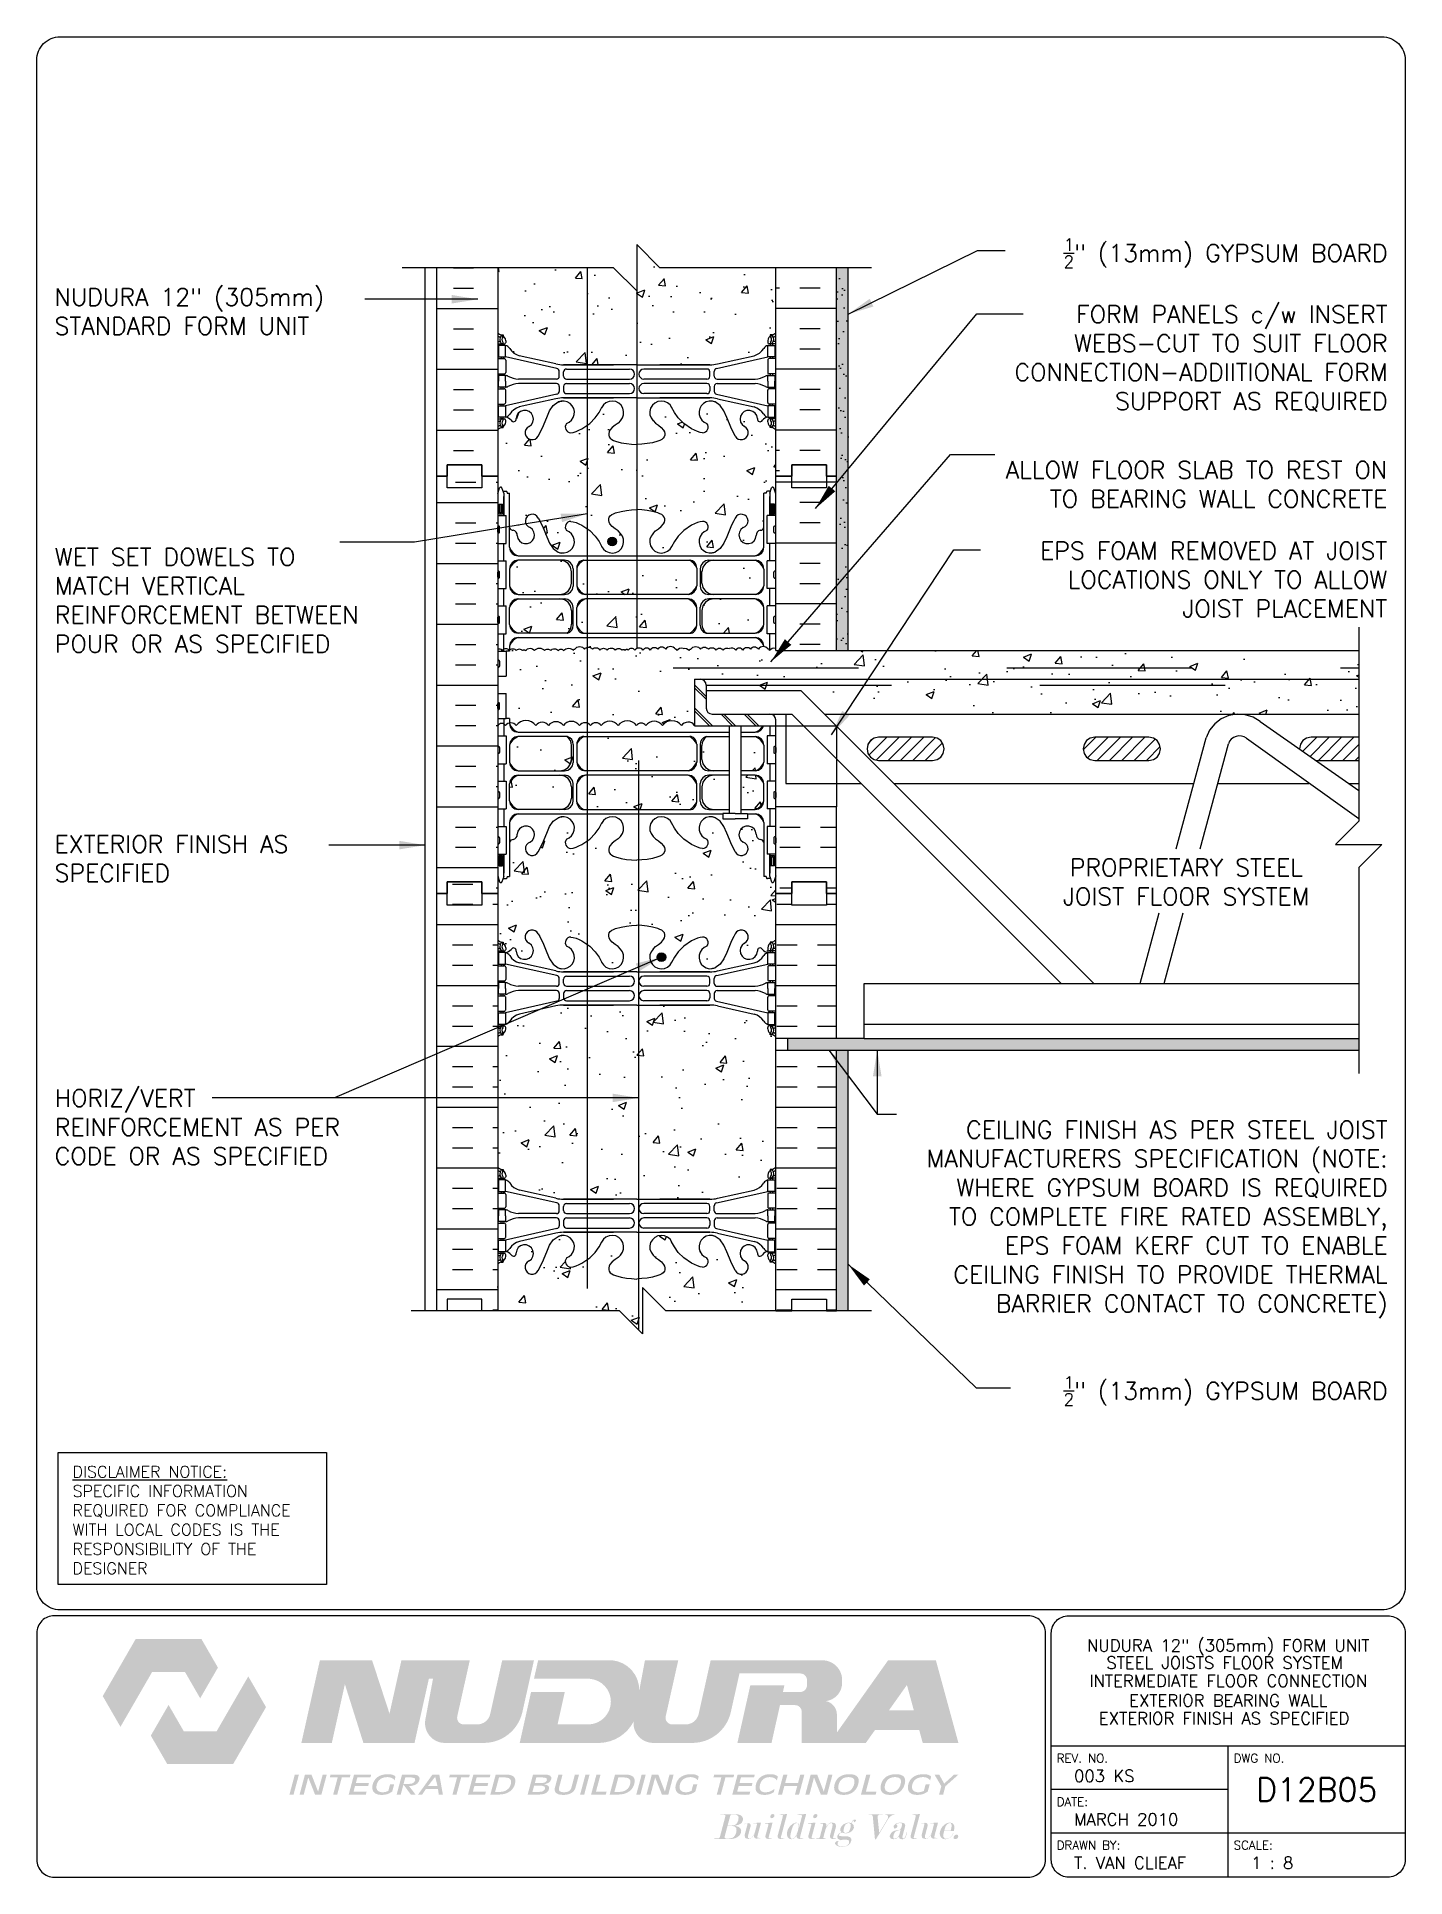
# Paper-space layout 'D12B05' of a CAD drawing. Header units: inches. Extents: x 0.42 to 7.8, y 0.49 to 10.41.
# The model-space entities are those that its viewports show. They can reach past a viewport. Long polylines and large blocks are cut down to what shows.
import ezdxf
from ezdxf.enums import TextEntityAlignment as Align

# ---------------------------------------------------------------- set-up
doc = ezdxf.new("R2010")
doc.units = ezdxf.units.IN
doc.header["$MEASUREMENT"] = 0
doc.linetypes.add('DASHED2', pattern=[0.375, 0.25, -0.125])
doc.linetypes.add('HIDDEN2', pattern=[0.1875, 0.125, -0.0625])
for name, color, linetype in [('HATCH', 12, 'Continuous'), ('Hidden2', 12, 'HIDDEN2'), ('line25', 2, 'Continuous'), ('LINE3', 3, 'Continuous'), ('LINE50', 5, 'Continuous'), ('LINE9', 9, 'Continuous'), ('LOGO', 7, 'Continuous'), ('TBK_LINE65', 3, 'Continuous'), ('TBK_TEXT', 4, 'Continuous'), ('TEXT', 4, 'Continuous'), ('Web_Edge', 9, 'Continuous')]:
    doc.layers.add(name, color=color, linetype=linetype)
doc.styles.add('DIM', font='romans.shx', dxfattribs={"width": 0.7})
doc.styles.add('ROMANS', font='romans.shx', dxfattribs={"height": 0.75})
doc.dimstyles.new('ext_12', dxfattribs={"dimscale": 12, "dimtxt": 0.09375, "dimasz": 0.09375, "dimexe": 0.09375, "dimexo": 0.0625, "dimgap": 0.0625, "dimtad": 1, "dimdec": 1, "dimzin": 3, "dimdsep": 46, "dimlunit": 4, "dimtxsty": 'DIM', "dimcen": 0.09, "dimdle": 0.09375, "dimclrt": 4, "dimadec": 0, "dimazin": 0, "dimtfac": 1, "dimtdec": 1, "dimtmove": 2, "dimatfit": 3, "dimfxl": 1, "dimfrac": 2, "dimtolj": 1, "dimtzin": 0, "dimarcsym": 0})
pattern_1 = [(50, (0, 0), (3.5863, -0.31376), [0.375, -4.125]), (355, (0, 0), (-0.693757, 3.76096), [0.3, -3.3]), (100.4514, (0.299, -0.026), (2.892544, 3.4472), [0.3187, -3.50571]), (46.1842, (0, 1), (5.336207, -0.827596), [0.5625, -6.1875]), (96.6356, (0.4447, 0.931), (4.67331, 4.87059), [0.47805, -5.25857]), (351.1842, (0, 1), (4.67331, 4.87059), [0.45, -4.95]), (21, (0.5, 0.75), (2.984535, -2.013094), [0.375, -4.125]), (326, (0.5, 0.75), (1.216577, 3.62575), [0.3, -3.3]), (71.4514, (0.7487, 0.5822), (4.201112, 1.612656), [0.3187, -3.50571]), (37.5, (0, 0), (0.0607993, 1.6644693), [0, -3.26, 0, -3.35, 0, -3.3125]), (7.5, (0, 0), (1.315348, 1.9720586), [0, -1.91, 0, -3.185, 0, -1.2625]), (327.5, (-1.115, 0), (2.669112, -0.1127744), [0, -1.25, 0, -3.9, 0, -5.175]), (317.5, (-1.615, 0), (2.915931, 0.500525), [0, -1.625, 0, -2.59, 0, -3.675])]

psp = doc.layouts.new('D12B05')

# ---------------------------------------------------------------- texts
at = {"layer": 'TBK_TEXT', "color": 7, "style": 'ROMANS'}
for s, p in [('REV. NO.', (5.9215, 1.107)), ('DWG NO.', (6.876, 1.107)), ('DATE:', (5.9215, 0.8726)), ('DRAWN BY:', (5.9215, 0.6382)), ('SCALE:', (6.876, 0.6382))]:
    psp.add_text(s, height=0.04688, dxfattribs=at).set_placement(p)
at = {"layer": 'TEXT', "insert": (0.6134, 2.7065), "char_height": 0.0625, "width": 1.41371, "attachment_point": 1, "style": 'ROMANS'}
psp.add_mtext('{\\Fromans.shx|c1;\\LDISCLAIMER NOTICE:\\l\\PSPECIFIC INFORMATION REQUIRED FOR COMPLIANCE WITH LOCAL CODES IS THE RESPONSIBILITY OF THE DESIGNER}', dxfattribs=at)

msp = doc.modelspace()

# ---------------------------------------------------------------- texts
at = {"layer": 'TEXT', "char_height": 0.75, "style": 'ROMANS'}
for s, insert, width, attachment_point in [('\\A1;{\\H0.7x;\\S1/2;}" (13mm) GYPSUM BOARD', (300.7, 244.257), 19.5775, 6), ('\\A1;NUDURA 12" (305mm) STANDARD FORM UNIT', (243.173, 241.737), 16.57727, 4), ('\\A1;FORM PANELS c/w INSERT WEBS-CUT TO SUIT FLOOR CONNECTION-ADDIITIONAL FORM SUPPORT AS REQUIRED', (300.7, 239.708), 19.5775, 6), ('ALLOW FLOOR SLAB TO REST ON TO BEARING WALL CONCRETE', (300.683, 234.277), 18.08617, 6), ('\\A1;WET SET DOWELS TO MATCH VERTICAL REINFORCEMENT BETWEEN POUR OR AS SPECIFIED', (243.184, 229.272), 14.25833, 4), ('EPS FOAM REMOVED AT JOIST LOCATIONS ONLY TO ALLOW JOIST PLACEMENT', (300.683, 230.169), 18.08617, 6), ('\\A1;EXTERIOR FINISH AS SPECIFIED', (243.173, 218.137), 14.62371, 4), ('PROPRIETARY STEEL \\PJOIST FLOOR SYSTEM', (292.012, 218.124), 19.5775, 2), ('HORIZ/VERT REINFORCEMENT AS PER CODE OR AS SPECIFIED', (243.181, 206.55), 15.30561, 4), ('CEILING FINISH AS PER STEEL JOIST MANUFACTURERS SPECIFICATION (NOTE: WHERE GYPSUM BOARD IS REQUIRED TO COMPLETE FIRE RATED ASSEMBLY, EPS FOAM KERF CUT TO ENABLE CEILING FINISH TO PROVIDE THERMAL BARRIER CONTACT TO CONCRETE)', (300.7, 202.564), 21.62157, 6), ('\\A1;{\\H0.7x;\\S1/2;}" (13mm) GYPSUM BOARD', (300.7, 195.166), 19.5775, 6)]:
    msp.add_mtext(s, dxfattribs=dict(at, insert=insert, width=width, attachment_point=attachment_point))

# ---------------------------------------------------------------- blocks, each defined once
blk = doc.blocks.new('TITLEBLOCK-Tag')
at = {"style": 'ROMANS'}
for tag, height, p in [('TITLE_LINE_1', 0.065, (0.927, -0.1328)), ('TITLE_LINE_2', 0.065, (0.9294, -0.2258)), ('CENTRE-LINE-3', 0.065, (0.927, -0.3246)), ('TITLE_LINE_4', 0.065, (0.927, -0.4299)), ('TITLE_LINE_5', 0.065, (0.927, -0.526)), ('DWG', 0.125, (1.4043, -0.9102))]:
    blk.add_attdef(tag, text='', height=height, dxfattribs=at).set_placement(p, align=Align.MIDDLE_CENTER)
for tag, p in [('LATEST_REVISION', (0.0954, -0.8366)), ('REVISION_DATE', (0.0954, -1.071)), ('DRAWN_BY', (0.0954, -1.3053)), ('SCALE', (1.0499, -1.3053))]:
    blk.add_attdef(tag, text='', height=0.065, dxfattribs=at).set_placement(p, align=Align.MIDDLE_LEFT)
blk = doc.blocks.new('12-inch Hinge Pin Web')
at = {"layer": 'Web_Edge'}
for p, q in [((349.969, 208.905), (350.059, 208.905)), ((350.059, 208.905), (350.059, 208.863)), ((361.677, 208.905), (361.587, 208.905)), ((361.587, 208.905), (361.587, 208.863)), ((349.823, 208.626), (349.901, 208.626)), ((349.823, 208.526), (350.107, 208.526)), ((349.969, 208.526), (349.969, 208.456)), ((350.059, 208.526), (350.059, 208.456)), ((350.169, 208.656), (350.169, 208.588)), ((361.477, 208.656), (361.477, 208.588)), ((361.823, 208.526), (361.54, 208.526)), ((361.587, 208.526), (361.587, 208.456)), ((361.677, 208.526), (361.677, 208.456)), ((361.823, 208.626), (361.746, 208.626)), ((349.823, 207.886), (350.107, 207.886)), ((349.969, 207.956), (349.969, 207.886)), ((350.059, 207.956), (350.059, 207.886)), ((352.382, 207.459), (350.164, 207.956)), ((350.169, 207.823), (350.169, 207.288)), ((352.339, 207.658), (350.758, 208.011)), ((352.48, 207.125), (352.48, 207.337)), ((352.666, 207.622), (354.823, 207.622)), ((355.823, 207.622), (352.666, 207.622)), ((352.667, 207.126), (352.667, 207.31)), ((352.792, 207.435), (355.511, 207.435)), ((355.823, 207.622), (358.981, 207.622)), ((358.855, 207.435), (356.135, 207.435)), ((358.981, 207.622), (356.823, 207.622)), ((358.98, 207.126), (358.98, 207.31)), ((359.167, 207.125), (359.167, 207.337)), ((359.265, 207.459), (361.482, 207.956)), ((359.308, 207.658), (360.889, 208.011)), ((361.477, 207.823), (361.477, 207.288)), ((361.823, 207.886), (361.54, 207.886)), ((361.587, 207.956), (361.587, 207.886)), ((361.677, 207.956), (361.677, 207.886)), ((349.823, 207.226), (350.107, 207.226)), ((349.823, 206.586), (350.107, 206.586)), ((349.969, 207.226), (349.969, 207.156)), ((349.969, 206.586), (349.969, 206.656)), ((350.059, 207.226), (350.059, 207.156)), ((350.059, 206.586), (350.059, 206.656)), ((350.169, 205.988), (350.169, 206.523)), ((352.355, 207), (350.717, 207)), ((352.355, 206.812), (350.717, 206.812)), ((352.48, 206.687), (352.48, 206.475)), ((352.667, 206.686), (352.667, 206.502)), ((352.792, 207.001), (355.511, 207.001)), ((352.792, 206.811), (355.511, 206.811)), ((358.855, 207.001), (356.135, 207.001)), ((358.855, 206.811), (356.135, 206.811)), ((358.98, 206.686), (358.98, 206.502)), ((359.167, 206.687), (359.167, 206.475)), ((359.292, 207), (360.93, 207)), ((359.292, 206.812), (360.93, 206.812)), ((361.477, 205.988), (361.477, 206.523)), ((361.823, 207.226), (361.54, 207.226)), ((361.823, 206.586), (361.54, 206.586)), ((361.587, 207.226), (361.587, 207.156)), ((361.587, 206.586), (361.587, 206.656)), ((361.677, 207.226), (361.677, 207.156)), ((361.677, 206.586), (361.677, 206.656)), ((349.823, 205.926), (350.107, 205.926)), ((349.969, 205.856), (349.969, 205.926)), ((350.059, 205.856), (350.059, 205.926)), ((352.382, 206.353), (350.164, 205.856)), ((352.339, 206.154), (350.758, 205.801)), ((352.666, 206.19), (354.823, 206.19)), ((355.823, 206.19), (352.666, 206.19)), ((352.792, 206.377), (355.511, 206.377)), ((355.823, 206.19), (358.981, 206.19)), ((358.855, 206.377), (356.135, 206.377)), ((358.981, 206.19), (356.823, 206.19)), ((359.265, 206.353), (361.482, 205.856)), ((359.308, 206.154), (360.889, 205.801)), ((361.823, 205.926), (361.54, 205.926)), ((361.587, 205.856), (361.587, 205.926)), ((361.677, 205.856), (361.677, 205.926)), ((349.823, 205.286), (350.107, 205.286)), ((349.823, 205.186), (349.901, 205.186)), ((349.969, 205.286), (349.969, 205.356)), ((349.969, 204.907), (350.059, 204.907)), ((350.059, 205.286), (350.059, 205.356)), ((350.059, 204.907), (350.059, 204.949)), ((350.169, 205.156), (350.169, 205.223)), ((361.477, 205.156), (361.477, 205.223)), ((361.823, 205.286), (361.54, 205.286)), ((361.587, 205.286), (361.587, 205.356)), ((361.587, 204.907), (361.587, 204.949)), ((361.677, 204.907), (361.587, 204.907)), ((361.677, 205.286), (361.677, 205.356)), ((361.823, 205.186), (361.746, 205.186)), ((349.823, 198.818), (349.901, 198.818)), ((349.823, 198.718), (350.107, 198.718)), ((349.969, 199.097), (350.059, 199.097)), ((349.969, 198.718), (349.969, 198.648)), ((350.059, 199.097), (350.059, 199.055)), ((350.059, 198.718), (350.059, 198.648)), ((350.169, 198.848), (350.169, 198.781)), ((361.477, 198.848), (361.477, 198.781)), ((361.823, 198.718), (361.54, 198.718)), ((361.677, 199.097), (361.587, 199.097)), ((361.587, 199.097), (361.587, 199.055)), ((361.587, 198.718), (361.587, 198.648)), ((361.677, 198.718), (361.677, 198.648)), ((361.823, 198.818), (361.746, 198.818)), ((349.823, 198.078), (350.107, 198.078)), ((349.969, 198.148), (349.969, 198.078)), ((350.059, 198.148), (350.059, 198.078)), ((352.382, 197.652), (350.164, 198.148)), ((350.169, 198.016), (350.169, 197.481)), ((352.339, 197.85), (350.758, 198.203)), ((352.666, 197.814), (354.823, 197.814)), ((355.823, 197.814), (352.666, 197.814)), ((355.823, 197.814), (358.981, 197.814)), ((358.981, 197.814), (356.823, 197.814)), ((359.265, 197.652), (361.482, 198.148)), ((359.308, 197.85), (360.889, 198.203)), ((361.477, 198.016), (361.477, 197.481)), ((361.823, 198.078), (361.54, 198.078)), ((361.587, 198.148), (361.587, 198.078)), ((361.677, 198.148), (361.677, 198.078)), ((349.823, 197.418), (350.107, 197.418)), ((349.969, 197.418), (349.969, 197.348)), ((350.059, 197.418), (350.059, 197.348)), ((352.355, 197.192), (350.717, 197.192)), ((352.355, 197.004), (350.717, 197.004)), ((352.48, 197.317), (352.48, 197.53)), ((352.667, 197.318), (352.667, 197.502)), ((352.792, 197.627), (355.511, 197.627)), ((352.792, 197.193), (355.511, 197.193)), ((352.792, 197.003), (355.511, 197.003)), ((358.855, 197.627), (356.135, 197.627)), ((358.855, 197.193), (356.135, 197.193)), ((358.855, 197.003), (356.135, 197.003)), ((358.98, 197.318), (358.98, 197.502)), ((359.167, 197.317), (359.167, 197.53)), ((359.292, 197.192), (360.93, 197.192)), ((359.292, 197.004), (360.93, 197.004)), ((361.823, 197.418), (361.54, 197.418)), ((361.587, 197.418), (361.587, 197.348)), ((361.677, 197.418), (361.677, 197.348)), ((349.823, 196.778), (350.107, 196.778)), ((349.969, 196.778), (349.969, 196.848)), ((350.059, 196.778), (350.059, 196.848)), ((352.382, 196.545), (350.164, 196.048)), ((350.169, 196.181), (350.169, 196.716)), ((352.339, 196.347), (350.758, 195.994)), ((352.48, 196.879), (352.48, 196.667)), ((352.666, 196.383), (354.823, 196.383)), ((355.823, 196.383), (352.666, 196.383)), ((352.667, 196.878), (352.667, 196.694)), ((352.792, 196.569), (355.511, 196.569)), ((355.823, 196.383), (358.981, 196.383)), ((358.855, 196.569), (356.135, 196.569)), ((358.981, 196.383), (356.823, 196.383)), ((358.98, 196.878), (358.98, 196.694)), ((359.167, 196.879), (359.167, 196.667)), ((359.265, 196.545), (361.482, 196.048)), ((359.308, 196.347), (360.889, 195.994)), ((361.477, 196.181), (361.477, 196.716)), ((361.823, 196.778), (361.54, 196.778)), ((361.587, 196.778), (361.587, 196.848)), ((361.677, 196.778), (361.677, 196.848)), ((349.823, 196.118), (350.107, 196.118)), ((349.823, 195.478), (350.107, 195.478)), ((349.823, 195.378), (349.901, 195.378)), ((349.969, 196.048), (349.969, 196.118)), ((349.969, 195.478), (349.969, 195.548)), ((350.059, 196.048), (350.059, 196.118)), ((350.059, 195.478), (350.059, 195.548)), ((350.169, 195.348), (350.169, 195.416)), ((361.477, 195.348), (361.477, 195.416)), ((361.823, 196.118), (361.54, 196.118)), ((361.823, 195.478), (361.54, 195.478)), ((361.587, 196.048), (361.587, 196.118)), ((361.587, 195.478), (361.587, 195.548)), ((361.677, 196.048), (361.677, 196.118)), ((361.677, 195.478), (361.677, 195.548)), ((361.823, 195.378), (361.746, 195.378)), ((349.969, 195.099), (350.059, 195.099)), ((350.059, 195.099), (350.059, 195.141)), ((361.587, 195.099), (361.587, 195.141)), ((361.677, 195.099), (361.587, 195.099))]:
    blk.add_line(p, q, dxfattribs=at)
for points in [[(349.864, 207.956), (350.164, 207.956), (350.164, 208.456), (349.864, 208.456)], [(361.782, 207.956), (361.482, 207.956), (361.482, 208.456), (361.782, 208.456)], [(349.864, 205.856), (350.164, 205.856), (350.164, 205.356), (349.864, 205.356)], [(361.782, 205.856), (361.482, 205.856), (361.482, 205.356), (361.782, 205.356)], [(349.864, 198.148), (350.164, 198.148), (350.164, 198.648), (349.864, 198.648)], [(361.782, 198.148), (361.482, 198.148), (361.482, 198.648), (361.782, 198.648)], [(349.864, 196.048), (350.164, 196.048), (350.164, 195.548), (349.864, 195.548)], [(361.782, 196.048), (361.482, 196.048), (361.482, 195.548), (361.782, 195.548)]]:
    blk.add_lwpolyline(points, close=True, dxfattribs=at)
for points in [[(350.164, 206.906), (350.164, 207.156), (349.864, 207.156), (349.864, 206.906)], [(350.164, 206.906), (350.164, 206.656), (349.864, 206.656), (349.864, 206.906)], [(361.482, 206.906), (361.482, 207.156), (361.782, 207.156), (361.782, 206.906)], [(361.482, 206.906), (361.482, 206.656), (361.782, 206.656), (361.782, 206.906)], [(350.164, 197.098), (350.164, 197.348), (349.864, 197.348), (349.864, 197.098)], [(350.164, 197.098), (350.164, 196.848), (349.864, 196.848), (349.864, 197.098)], [(361.482, 197.098), (361.482, 197.348), (361.782, 197.348), (361.782, 197.098)], [(361.482, 197.098), (361.482, 196.848), (361.782, 196.848), (361.782, 197.098)]]:
    blk.add_lwpolyline(points, dxfattribs=at)
for centre, radius, start, end in [((350.169, 209.363), 0.5, 226.21089, 250.52878), ((350.169, 209.363), 0.6, 234.78322, 245.07477), ((350.163, 208.71), 0.25, 140.11451, 222.46087), ((350.005, 208.841), 0.045, 321.448, 139.1879), ((349.919, 208.656), 0.25, 0, 70.52878), ((350.989, 208.532), 0.375, 182.92371, 59.86753), ((351.309, 209.126), 0.3, 27.59697, 243.94252), ((352.982, 208.879), 0.242, 90, 218.23271), ((358.665, 208.879), 0.242, 321.76729, 90), ((360.337, 209.126), 0.3, 296.05748, 152.40303), ((360.657, 208.532), 0.375, 120.13247, 357.07629), ((361.727, 208.656), 0.25, 109.47122, 180), ((361.641, 208.841), 0.045, 40.8121, 218.552), ((361.477, 209.363), 0.5, 289.47122, 313.78911), ((361.484, 208.71), 0.25, 317.53913, 39.88549), ((361.477, 209.363), 0.6, 294.92523, 305.21678), ((349.902, 208.646), 0.0196, 269.40316, 15.4901), ((349.907, 208.8), 0.021, 343.464, 63.99573), ((350.012, 208.572), 0.045, 222.46087, 42.46087), ((350.163, 208.71), 0.16, 140.00008, 222.46087), ((350.107, 208.588), 0.0625, 270, 0), ((350.127, 208.805), 0.352, 276.12908, 321.53314), ((350.042, 208.113), 0.364, 34.97751, 70.33874), ((350.965, 208.725), 0.743, 212.79192, 253.81071), ((350.504, 208.537), 0.113, 347.81557, 154.05694), ((352.636, 208.254), 0.5, 246.21387, 71.79367), ((354.761, 208.254), 0.5, 204.81899, 44.18751), ((356.886, 208.254), 0.5, 135.81249, 335.18101), ((359.011, 208.254), 0.5, 108.20633, 293.78613), ((360.682, 208.725), 0.743, 286.18929, 327.20808), ((361.143, 208.537), 0.113, 25.94306, 192.18443), ((361.52, 208.805), 0.352, 218.46686, 263.87092), ((361.605, 208.113), 0.364, 109.66126, 145.02249), ((361.54, 208.588), 0.0625, 180, 270), ((361.635, 208.572), 0.045, 137.53913, 317.53913), ((361.484, 208.71), 0.16, 317.53913, 39.99992), ((361.74, 208.8), 0.021, 116.00427, 196.536), ((361.745, 208.646), 0.0196, 164.5099, 270.59684), ((350.107, 207.823), 0.0625, 0, 90), ((350.107, 207.288), 0.0625, 270, 0), ((352.666, 209.122), 1.5, 257.41348, 270), ((352.355, 207.337), 0.125, 0, 77.37673), ((352.792, 207.31), 0.125, 90, 180), ((355.511, 207.218), 0.217, 270, 90), ((356.135, 207.218), 0.217, 90, 270), ((358.855, 207.31), 0.125, 0, 90), ((358.981, 209.122), 1.5, 270, 282.58652), ((359.292, 207.337), 0.125, 102.62327, 180), ((361.54, 207.823), 0.0625, 90, 180), ((361.54, 207.288), 0.0625, 180, 270), ((350.107, 206.523), 0.0625, 0, 90), ((350.16, 206.937), 0.219, 60.49375, 88.91995), ((350.16, 206.875), 0.219, 271.08005, 299.50625), ((350.806, 208.167), 1.17, 242.63655, 265.65045), ((350.806, 205.645), 1.17, 94.34955, 117.36345), ((352.355, 207.125), 0.125, 270, 0), ((352.355, 206.687), 0.125, 0, 90), ((352.355, 206.475), 0.125, 282.62327, 0), ((352.792, 207.126), 0.125, 180, 270), ((352.792, 206.686), 0.125, 90, 180), ((352.792, 206.502), 0.125, 180, 270), ((355.511, 206.594), 0.217, 270, 90), ((356.135, 206.594), 0.217, 90, 270), ((358.855, 207.126), 0.125, 270, 360), ((358.855, 206.686), 0.125, 0, 90), ((358.855, 206.502), 0.125, 270, 0), ((359.292, 207.125), 0.125, 180, 270), ((359.292, 206.687), 0.125, 90, 180), ((359.292, 206.475), 0.125, 180, 257.37673), ((360.841, 208.167), 1.17, 274.34955, 297.36345), ((360.841, 205.645), 1.17, 62.63655, 85.65045), ((361.487, 206.937), 0.219, 91.08005, 119.50625), ((361.487, 206.875), 0.219, 240.49375, 268.91995), ((361.54, 206.523), 0.0625, 90, 180), ((350.107, 205.988), 0.0625, 270, 0), ((350.965, 205.087), 0.743, 106.18929, 147.20808), ((352.666, 204.69), 1.5, 90, 102.58652), ((358.981, 204.69), 1.5, 77.41348, 90), ((360.682, 205.087), 0.743, 32.79192, 73.81071), ((361.54, 205.988), 0.0625, 180, 270), ((350.169, 204.449), 0.6, 114.92523, 125.21678), ((350.169, 204.449), 0.5, 109.47122, 133.78911), ((349.902, 205.166), 0.0196, 344.5099, 90.59684), ((350.163, 205.101), 0.25, 137.53913, 219.88549), ((349.907, 205.012), 0.021, 296.00427, 16.536), ((350.005, 204.97), 0.045, 220.8121, 38.552), ((350.012, 205.24), 0.045, 317.53913, 137.53913), ((350.163, 205.101), 0.16, 137.53913, 219.99992), ((349.919, 205.156), 0.25, 289.47122, 360), ((350.107, 205.223), 0.0625, 360, 90), ((350.042, 205.699), 0.364, 289.66126, 325.02249), ((361.605, 205.699), 0.364, 214.97751, 250.33874), ((361.54, 205.223), 0.0625, 90, 180), ((361.727, 205.156), 0.25, 180, 250.52878), ((361.635, 205.24), 0.045, 42.46087, 222.46087), ((361.641, 204.97), 0.045, 141.448, 319.1879), ((361.484, 205.101), 0.16, 320.00008, 42.46087), ((361.477, 204.449), 0.5, 46.21089, 70.52878), ((361.484, 205.101), 0.25, 320.11451, 42.46087), ((361.74, 205.012), 0.021, 163.464, 243.99573), ((361.745, 205.166), 0.0196, 89.40316, 195.4901), ((361.477, 204.449), 0.6, 54.78322, 65.07477), ((350.169, 199.555), 0.5, 226.21089, 250.52878), ((350.169, 199.555), 0.6, 234.78322, 245.07477), ((349.902, 198.838), 0.0196, 269.40316, 15.4901), ((350.163, 198.903), 0.25, 140.11451, 222.46087), ((349.907, 198.992), 0.021, 343.464, 63.99573), ((350.005, 199.034), 0.045, 321.448, 139.1879), ((350.012, 198.764), 0.045, 222.46087, 42.46087), ((349.919, 198.848), 0.25, 0, 70.52878), ((350.163, 198.903), 0.16, 140.00008, 222.46087), ((350.107, 198.781), 0.0625, 270, 0), ((350.042, 198.306), 0.364, 34.97751, 70.33874), ((350.965, 198.917), 0.743, 212.79192, 253.81071), ((360.682, 198.917), 0.743, 286.18929, 327.20808), ((361.605, 198.306), 0.364, 109.66126, 145.02249), ((361.727, 198.848), 0.25, 109.47122, 180), ((361.54, 198.781), 0.0625, 180, 270), ((361.635, 198.764), 0.045, 137.53913, 317.53913), ((361.641, 199.034), 0.045, 40.8121, 218.552), ((361.484, 198.903), 0.16, 317.53913, 39.99992), ((361.477, 199.555), 0.5, 289.47122, 313.78911), ((361.484, 198.903), 0.25, 317.53913, 39.88549), ((361.74, 198.992), 0.021, 116.00427, 196.536), ((361.745, 198.838), 0.0196, 164.5099, 270.59684), ((361.477, 199.555), 0.6, 294.92523, 305.21678), ((350.107, 198.016), 0.0625, 0, 90), ((352.666, 199.314), 1.5, 257.41348, 270), ((358.981, 199.314), 1.5, 270, 282.58652), ((361.54, 198.016), 0.0625, 90, 180), ((350.107, 197.481), 0.0625, 270, 0), ((350.16, 197.13), 0.219, 60.49375, 88.91995), ((350.806, 198.359), 1.17, 242.63655, 265.65045), ((350.806, 195.837), 1.17, 94.34955, 117.36345), ((352.355, 197.317), 0.125, 270, 0), ((352.355, 196.879), 0.125, 0, 90), ((352.355, 197.53), 0.125, 0, 77.37673), ((352.792, 197.502), 0.125, 90, 180), ((352.792, 197.318), 0.125, 180, 270), ((352.792, 196.878), 0.125, 90, 180), ((355.511, 197.41), 0.217, 270, 90), ((355.511, 196.786), 0.217, 270, 90), ((356.135, 197.41), 0.217, 90, 270), ((356.135, 196.786), 0.217, 90, 270), ((358.855, 197.502), 0.125, 0, 90), ((358.855, 197.318), 0.125, 270, 360), ((358.855, 196.878), 0.125, 0, 90), ((359.292, 197.53), 0.125, 102.62327, 180), ((359.292, 197.317), 0.125, 180, 270), ((359.292, 196.879), 0.125, 90, 180), ((360.841, 198.359), 1.17, 274.34955, 297.36345), ((360.841, 195.837), 1.17, 62.63655, 85.65045), ((361.487, 197.13), 0.219, 91.08005, 119.50625), ((361.54, 197.481), 0.0625, 180, 270), ((350.107, 196.716), 0.0625, 0, 90), ((350.107, 196.181), 0.0625, 270, 0), ((350.16, 197.067), 0.219, 271.08005, 299.50625), ((352.666, 194.883), 1.5, 90, 102.58652), ((352.355, 196.667), 0.125, 282.62327, 0), ((352.636, 195.75), 0.5, 288.20633, 113.78613), ((352.792, 196.694), 0.125, 180, 270), ((354.761, 195.75), 0.5, 315.81249, 155.18101), ((356.886, 195.75), 0.5, 24.81899, 224.18751), ((359.011, 195.75), 0.5, 66.21387, 251.79367), ((358.855, 196.694), 0.125, 270, 0), ((358.981, 194.883), 1.5, 77.41348, 90), ((359.292, 196.667), 0.125, 180, 257.37673), ((361.487, 197.067), 0.219, 240.49375, 268.91995), ((361.54, 196.716), 0.0625, 90, 180), ((361.54, 196.181), 0.0625, 180, 270), ((349.902, 195.359), 0.0196, 344.5099, 90.59684), ((350.163, 195.294), 0.25, 137.53913, 219.88549), ((350.012, 195.432), 0.045, 317.53913, 137.53913), ((350.163, 195.294), 0.16, 137.53913, 219.99992), ((349.919, 195.348), 0.25, 289.47122, 360), ((350.107, 195.416), 0.0625, 360, 90), ((350.042, 195.891), 0.364, 289.66126, 325.02249), ((350.127, 195.199), 0.352, 38.46686, 83.87092), ((350.965, 195.28), 0.743, 106.18929, 147.20808), ((350.504, 195.467), 0.113, 205.94306, 12.18443), ((350.989, 195.472), 0.375, 300.13247, 177.07629), ((360.657, 195.472), 0.375, 2.92371, 239.86753), ((360.682, 195.28), 0.743, 32.79192, 73.81071), ((361.143, 195.467), 0.113, 167.81557, 334.05694), ((361.52, 195.199), 0.352, 96.12908, 141.53314), ((361.605, 195.891), 0.364, 214.97751, 250.33874), ((361.54, 195.416), 0.0625, 90, 180), ((361.727, 195.348), 0.25, 180, 250.52878), ((361.635, 195.432), 0.045, 42.46087, 222.46087), ((361.484, 195.294), 0.16, 320.00008, 42.46087), ((361.484, 195.294), 0.25, 320.11451, 42.46087), ((361.745, 195.359), 0.0196, 89.40316, 195.4901), ((350.169, 194.641), 0.6, 114.92523, 125.21678), ((350.169, 194.641), 0.5, 109.47122, 133.78911), ((349.907, 195.204), 0.021, 296.00427, 16.536), ((350.005, 195.163), 0.045, 220.8121, 38.552), ((351.309, 194.878), 0.3, 116.05748, 332.40303), ((352.982, 195.125), 0.242, 141.76729, 270), ((358.665, 195.125), 0.242, 270, 38.23271), ((360.337, 194.878), 0.3, 207.59697, 63.94252), ((361.641, 195.163), 0.045, 141.448, 319.1879), ((361.477, 194.641), 0.5, 46.21089, 70.52878), ((361.74, 195.204), 0.021, 163.464, 243.99573), ((361.477, 194.641), 0.6, 54.78322, 65.07477)]:
    blk.add_arc(centre, radius, start, end, dxfattribs=at)
for points, knots in [([(355.119, 208.603), (355.012, 208.766), (354.652, 208.856), (354.575, 209.352), (355.123, 209.588), (355.527, 209.616), (355.823, 209.637)], [0.229407, 0.229407, 0.229407, 0.229407, 0.844432, 1.128849, 1.464331, 2.389004, 2.389004, 2.389004, 2.389004]), ([(356.527, 208.603), (356.635, 208.766), (356.995, 208.856), (357.072, 209.352), (356.524, 209.588), (356.12, 209.616), (355.823, 209.637)], [0.229407, 0.229407, 0.229407, 0.229407, 0.844432, 1.128849, 1.464331, 2.389004, 2.389004, 2.389004, 2.389004]), ([(351.575, 209.265), (351.661, 209.098), (351.914, 208.608), (352.128, 207.859), (352.538, 207.764), (352.595, 207.756)], [0, 0, 0, 0, 0.579211, 1.703896, 1.875321, 1.875321, 1.875321, 1.875321]), ([(352.982, 209.121), (353.103, 209.123), (353.937, 208.766), (354.176, 208.309), (354.317, 208.026)], [0.038125, 0.038125, 0.038125, 0.038125, 0.320663, 1.258119, 1.258119, 1.258119, 1.258119]), ([(358.665, 209.121), (358.544, 209.123), (357.71, 208.766), (357.471, 208.309), (357.33, 208.026)], [0.038125, 0.038125, 0.038125, 0.038125, 0.320663, 1.258119, 1.258119, 1.258119, 1.258119]), ([(360.072, 209.265), (359.986, 209.098), (359.733, 208.608), (359.519, 207.859), (359.109, 207.764), (359.052, 207.756)], [0, 0, 0, 0, 0.579211, 1.703896, 1.875321, 1.875321, 1.875321, 1.875321]), ([(351.575, 194.739), (351.661, 194.906), (351.914, 195.396), (352.128, 196.145), (352.538, 196.24), (352.595, 196.248)], [0, 0, 0, 0, 0.579211, 1.703896, 1.875321, 1.875321, 1.875321, 1.875321]), ([(360.072, 194.739), (359.986, 194.906), (359.733, 195.396), (359.519, 196.145), (359.109, 196.24), (359.052, 196.248)], [0, 0, 0, 0, 0.579211, 1.703896, 1.875321, 1.875321, 1.875321, 1.875321]), ([(352.982, 194.883), (353.103, 194.881), (353.937, 195.239), (354.176, 195.695), (354.317, 195.979)], [0.038125, 0.038125, 0.038125, 0.038125, 0.320663, 1.258119, 1.258119, 1.258119, 1.258119]), ([(355.119, 195.401), (355.012, 195.238), (354.652, 195.148), (354.575, 194.652), (355.123, 194.416), (355.527, 194.388), (355.823, 194.367)], [0.229407, 0.229407, 0.229407, 0.229407, 0.844432, 1.128849, 1.464331, 2.389004, 2.389004, 2.389004, 2.389004]), ([(356.527, 195.401), (356.635, 195.238), (356.995, 195.148), (357.072, 194.652), (356.524, 194.416), (356.12, 194.388), (355.823, 194.367)], [0.229407, 0.229407, 0.229407, 0.229407, 0.844432, 1.128849, 1.464331, 2.389004, 2.389004, 2.389004, 2.389004]), ([(358.665, 194.883), (358.544, 194.881), (357.71, 195.239), (357.471, 195.695), (357.33, 195.979)], [0.038125, 0.038125, 0.038125, 0.038125, 0.320663, 1.258119, 1.258119, 1.258119, 1.258119])]:
    blk.add_open_spline(points, degree=3, knots=knots, dxfattribs=at)
for points in [[(352.667, 207.131), (352.667, 207.305)], [(358.98, 207.131), (358.98, 207.305)], [(352.667, 206.681), (352.667, 206.507)], [(358.98, 206.681), (358.98, 206.507)], [(352.667, 197.323), (352.667, 197.497)], [(358.98, 197.323), (358.98, 197.497)], [(352.667, 196.873), (352.667, 196.699)], [(358.98, 196.873), (358.98, 196.699)]]:
    blk.add_open_spline(points, degree=1, dxfattribs=at)

# ---------------------------------------------------------------- hatches: boundary and pattern name
at = {"layer": 'HATCH'}
h = msp.add_hatch(dxfattribs=at)
h.set_pattern_fill('AR-CONC', color=256, scale=0.5)
h.set_pattern_definition(pattern_1)
h.paths.add_polyline_path([(274.295, 243.629), (269.295, 243.629), (268.295, 244.629), (268.295, 242.629), (267.295, 243.629), (262.295, 243.629), (262.295, 240.821, 0.088416), (262.441, 240.724), (262.531, 240.724), (262.531, 240.682, -0.249069), (262.641, 240.475), (262.641, 240.407, -0.414214), (262.579, 240.345), (262.531, 240.345), (262.531, 240.275), (262.636, 240.275, -0.168672), (262.822, 240.125, 0.17445), (263.229, 239.829), (264.81, 239.476, 0.054974), (265.137, 239.44), (268.295, 239.44), (271.453, 239.44, 0.054974), (271.78, 239.476), (273.361, 239.829, 0.17445), (273.768, 240.125, -0.168672), (273.954, 240.275), (274.059, 240.275), (274.059, 240.345), (274.012, 240.345, -0.414214), (273.949, 240.407), (273.949, 240.475, -0.249069), (274.059, 240.682), (274.059, 240.724), (274.149, 240.724, 0.088416), (274.295, 240.821)])
h.paths.add_polyline_path([(270.883, 229.902), (270.883, 230.67, 0.185301), (270.584, 231.003), (266.006, 231.003, 0.185301), (265.708, 230.67), (265.708, 229.902, 0.225652), (266.083, 229.527), (270.508, 229.527, 0.225652)])
h.paths.add_polyline_path([(265.48, 230.517, 0.406005), (264.98, 231.003), (263.18, 231.003, 0.225652), (262.805, 230.628), (262.805, 229.902, 0.225652), (263.18, 229.527), (264.98, 229.527, 0.418521), (265.48, 230.034)])
h.paths.add_polyline_path([(265.48, 228.843, 0.410093), (264.98, 229.336), (263.18, 229.336, 0.225652), (262.805, 228.961), (262.805, 228.235, 0.225652), (263.18, 227.86), (265.286, 227.86, 0.24677), (265.48, 228.246)])
h.paths.add_polyline_path([(270.883, 228.961, 0.225652), (270.508, 229.336), (266.083, 229.336, 0.225652), (265.708, 228.961), (265.708, 228.193, 0.185301), (266.006, 227.86), (270.584, 227.86, 0.185301), (270.883, 228.193)])
h.paths.add_polyline_path([(299.452, 227.119), (274.295, 227.119), (274.295, 227.204, 0.314132), (274.026, 227.105, 0.520567), (273.963, 227.169, 0.520567), (273.544, 227.169, 0.520567), (273.205, 227.169, 0.520567), (272.881, 227.129, 0.520567), (272.565, 227.129, 0.373598), (272.295, 227.197, 0.373598), (272.025, 227.129, 0.520567), (271.709, 227.129, 0.520567), (271.386, 227.169, 0.520567), (271.046, 227.169, 0.520567), (270.627, 227.169, 0.520567), (270.564, 227.105, 0.314132), (270.295, 227.204, 0.314132), (270.026, 227.105, 0.520567), (269.963, 227.169, 0.520567), (269.544, 227.169, 0.520567), (269.205, 227.169, 0.520567), (268.881, 227.129, 0.520567), (268.565, 227.129, 0.520567), (268.217, 227.129, 0.520567), (267.925, 227.129, 0.542707), (267.794, 227.119, 0.542707), (267.662, 227.129, 0.520567), (267.37, 227.129, 0.520567), (267.022, 227.129, 0.520567), (266.707, 227.129, 0.520567), (266.383, 227.169, 0.520567), (266.043, 227.169, 0.520567), (265.625, 227.169, 0.520567), (265.561, 227.105, 0.520567), (265.151, 227.105, 0.520567), (264.906, 227.105, 0.520567), (264.582, 227.105, 0.520567), (264.314, 227.105, 0.520567), (263.887, 227.105, 0.520567), (263.5, 227.105, 0.520567), (263.358, 227.105, 0.520567), (263.097, 227.113, 0.465708), (262.805, 227.129), (262.805, 227.082), (262.66, 227.082), (262.66, 226.004), (262.295, 226.004), (262.295, 225.254), (262.66, 225.254), (262.66, 224.175), (262.805, 224.175), (262.805, 223.984, -0.301797), (263.088, 223.873, -0.520567), (263.939, 223.873, -0.520567), (264.488, 223.873, -0.520567), (265.128, 223.873, -0.520567), (265.824, 223.873, -0.520567), (266.3, 223.873, -0.520567), (266.759, 223.873, -0.520567), (267.488, 223.873, -0.520567), (268.288, 223.873, -0.520567), (268.689, 223.873, -0.520567), (269.409, 223.873, -0.520567), (270.221, 223.873, -0.509352), (270.795, 223.883), (270.795, 225.869), (271.045, 225.869), (299.452, 225.869)])
h.paths.add_polyline_path([(299.452, 225.619), (271.295, 225.619), (271.295, 225.369), (275.397, 225.369), (276.397, 224.369), (299.452, 224.369)], flags=17)
h.paths.add_polyline_path([(299.452, 225.869), (271.045, 225.869, -0.414214), (271.295, 225.619), (299.452, 225.619)], flags=17)
h.paths.add_polyline_path([(273.785, 230.628, 0.225652), (273.41, 231.003), (271.61, 231.003, 0.406005), (271.11, 230.517), (271.11, 230.02, 0.410093), (271.61, 229.527), (273.41, 229.527, 0.225652), (273.785, 229.902)])
h.paths.add_polyline_path([(273.785, 228.961, 0.225652), (273.41, 229.336), (271.61, 229.336), (271.41, 229.336, 0.403872), (271.035, 228.975), (271.035, 228.205, 0.345102), (271.287, 227.86), (273.41, 227.86, 0.225652), (273.785, 228.235)])
h.paths.add_polyline_path([(265.555, 223.053, 0.345102), (265.303, 223.397), (263.18, 223.397, 0.225652), (262.805, 223.022), (262.805, 222.296, 0.225652), (263.18, 221.921), (265.18, 221.921, 0.403872), (265.555, 222.283)])
h.paths.add_polyline_path([(265.48, 221.237, 0.410093), (264.98, 221.73), (263.18, 221.73, 0.225652), (262.805, 221.355), (262.805, 220.629, 0.225652), (263.18, 220.254), (264.98, 220.254, 0.406005), (265.48, 220.74)])
h.paths.add_polyline_path([(270.883, 221.355, 0.225652), (270.508, 221.73), (266.083, 221.73, 0.225652), (265.708, 221.355), (265.708, 220.587, 0.185301), (266.006, 220.254), (270.584, 220.254, 0.185301), (270.883, 220.587)])
h.paths.add_polyline_path([(270.883, 223.064, 0.185301), (270.584, 223.397), (266.006, 223.397, 0.185301), (265.708, 223.064), (265.708, 222.296, 0.225652), (266.083, 221.921), (270.508, 221.921, 0.225652), (270.883, 222.296)])
h.paths.add_polyline_path([(272.295, 223.397), (271.304, 223.397, 0.24677), (271.11, 223.011), (271.11, 222.414, 0.410093), (271.61, 221.921), (272.295, 221.921)])
h.paths.add_polyline_path([(273.785, 223.022, 0.225652), (273.41, 223.397), (272.795, 223.397), (272.795, 221.921), (273.41, 221.921, 0.225652), (273.785, 222.296)])
h.paths.add_polyline_path([(273.785, 221.355, 0.225652), (273.41, 221.73), (272.795, 221.73), (272.795, 220.254), (273.41, 220.254, 0.225652), (273.785, 220.629)])
h.paths.add_polyline_path([(272.295, 221.73), (271.61, 221.73, 0.418521), (271.11, 221.223), (271.11, 220.74, 0.406005), (271.61, 220.254), (272.295, 220.254)])
h = msp.add_hatch(dxfattribs=at)
h.set_pattern_fill('AR-SAND', color=256, scale=0.25, style=0)
h.set_pattern_definition([(37.5, (277.31667, 233.5455), (-0.0157483, 0.481706), [0, -0.38, 0, -0.425, 0, -0.40625]), (7.5, (277.3167, 233.5455), (0.442444, 0.705537), [0, -0.205, 0, -0.3425, 0, -0.13125]), (327.5, (277.00917, 233.5455), (0.7785355, 0.0014148), [0, -0.125, 0, -0.45, 0, -0.5875]), (317.5, (277.0092, 233.5455), (0.751532, 0.219419), [0, -0.0625, 0, -0.295, 0, -0.3375])])
h.paths.add_polyline_path([(277.42, 243.629), (276.92, 243.629), (276.92, 234.629), (276.92, 227.119), (277.42, 227.119)])
h.paths.add_polyline_path([(277.42, 209.869), (276.92, 209.869), (276.92, 198.629), (277.42, 198.629)])
h.paths.add_polyline_path([(299.452, 209.869), (299.452, 210.369), (274.795, 210.369), (274.795, 209.869)])
h = msp.add_hatch(dxfattribs=at)
h.set_pattern_fill('AR-SAND', color=256, scale=0.5, style=0)
h.set_pattern_definition([(37.5, (157.8106, 29.396), (-0.0314967, 0.963412), [0, -0.76, 0, -0.85, 0, -0.8125]), (7.5, (157.8106, 29.396), (0.8848884, 1.411073), [0, -0.41, 0, -0.685, 0, -0.2625]), (327.5, (157.1956, 29.396), (1.557071, 0.0028295), [0, -0.25, 0, -0.9, 0, -1.175]), (317.5, (157.1956, 29.396), (1.503063, 0.438838), [0, -0.125, 0, -0.59, 0, -0.675])])
h.paths.add_polyline_path([(277.42, 229.416), (276.92, 229.169), (276.92, 227.119), (277.42, 227.119)])
h.paths.add_polyline_path([(277.42, 234.266), (276.92, 234.019), (276.92, 229.169), (277.42, 229.416)])
h.paths.add_polyline_path([(277.42, 235.93), (276.92, 235.93), (276.92, 234.629), (276.92, 234.019), (277.42, 234.266)])
h.paths.add_polyline_path([(277.42, 243.629), (276.92, 243.629), (276.92, 235.93), (277.42, 235.93)])
h = msp.add_hatch(dxfattribs=at)
h.set_pattern_fill('AR-CONC', color=256, scale=0.5)
h.set_pattern_definition(pattern_1)
edge = h.paths.add_edge_path()
edge.add_arc((273.949, 236.268), 0.5, 46.21089, 66.42182)
edge.add_line((274.149, 236.726), (274.059, 236.726))
edge.add_line((274.059, 236.726), (274.059, 236.768))
edge.add_arc((274.199, 236.975), 0.25, 180, 235.9442, ccw=False)
edge.add_line((273.949, 236.975), (273.949, 237.042))
edge.add_arc((274.012, 237.042), 0.0625, 90, 180, ccw=False)
edge.add_line((274.012, 237.105), (274.059, 237.105))
edge.add_line((274.059, 237.105), (274.059, 237.175))
edge.add_line((274.059, 237.175), (273.954, 237.175))
edge.add_arc((273.992, 236.825), 0.352, 96.12908, 141.53314)
edge.add_arc((273.614, 237.094), 0.113, 167.81557, 334.05694, ccw=False)
edge.add_arc((273.129, 237.098), 0.375, 2.92371, 239.86753)
edge.add_arc((272.809, 236.505), 0.3, -152.40303, 63.94252, ccw=False)
edge.add_spline(control_points=[(272.543, 236.366), (272.457, 236.532), (272.204, 237.022), (272.01, 237.703), (271.684, 237.834)], knot_values=[0, 0, 0, 0, 0.579211, 1.703896, 1.703896, 1.703896, 1.703896], degree=3, periodic=0)
edge.add_spline(control_points=[(271.684, 237.834), (271.635, 237.854), (271.58, 237.866), (271.524, 237.875)], knot_values=[1.703896, 1.703896, 1.703896, 1.703896, 1.875321, 1.875321, 1.875321, 1.875321], degree=3, periodic=0)
edge.add_arc((271.483, 237.376), 0.5, 85.29258, 251.79367)
edge.add_arc((271.136, 236.752), 0.242, -90, 38.23271, ccw=False)
edge.add_spline(control_points=[(271.136, 236.51), (271.015, 236.508), (270.196, 236.859), (269.951, 237.306), (269.811, 237.586)], knot_values=[0.038125, 0.038125, 0.038125, 0.038125, 0.320663, 1.237398, 1.237398, 1.237398, 1.237398], degree=3, periodic=0)
edge.add_arc((269.358, 237.376), 0.5, 24.81899, 224.18751)
edge.add_spline(control_points=[(268.999, 237.028), (269.107, 236.865), (269.467, 236.774), (269.543, 236.279), (268.995, 236.043), (268.591, 236.014), (268.295, 235.993)], knot_values=[0.229407, 0.229407, 0.229407, 0.229407, 0.844432, 1.128849, 1.464331, 2.389004, 2.389004, 2.389004, 2.389004], degree=3, periodic=0)
edge.add_spline(control_points=[(268.295, 235.993), (267.999, 236.014), (267.595, 236.043), (267.047, 236.279), (267.123, 236.774), (267.483, 236.865), (267.591, 237.028)], knot_values=[0.229407, 0.229407, 0.229407, 0.229407, 1.15408, 1.489562, 1.773979, 2.389004, 2.389004, 2.389004, 2.389004], degree=3, periodic=0)
edge.add_arc((267.233, 237.376), 0.5, 315.81249, 515.18101)
edge.add_spline(control_points=[(266.779, 237.586), (266.639, 237.306), (266.394, 236.859), (265.575, 236.508), (265.454, 236.51)], knot_values=[0.038125, 0.038125, 0.038125, 0.038125, 0.95486, 1.237398, 1.237398, 1.237398, 1.237398], degree=3, periodic=0)
edge.add_arc((265.454, 236.752), 0.242, 141.76729, 270, ccw=False)
edge.add_arc((265.108, 237.376), 0.5, 288.20633, 454.70742)
edge.add_spline(control_points=[(265.066, 237.875), (265.01, 237.866), (264.955, 237.854), (264.906, 237.834)], knot_values=[1.703896, 1.703896, 1.703896, 1.703896, 1.875321, 1.875321, 1.875321, 1.875321], degree=3, periodic=0)
edge.add_spline(control_points=[(264.906, 237.834), (264.58, 237.703), (264.386, 237.022), (264.133, 236.532), (264.047, 236.366)], knot_values=[0, 0, 0, 0, 1.124685, 1.703896, 1.703896, 1.703896, 1.703896], degree=3, periodic=0)
edge.add_arc((263.781, 236.505), 0.3, 116.05748, 333.03104, ccw=False)
edge.add_arc((263.461, 237.098), 0.375, 300.13247, 537.07629)
edge.add_arc((262.976, 237.094), 0.113, -154.05694, 12.18443, ccw=False)
edge.add_arc((262.598, 236.825), 0.352, 38.46686, 83.87092)
edge.add_line((262.636, 237.175), (262.531, 237.175))
edge.add_line((262.531, 237.175), (262.531, 237.105))
edge.add_line((262.531, 237.105), (262.579, 237.105))
edge.add_arc((262.579, 237.042), 0.0625, 0, 90, ccw=False)
edge.add_line((262.641, 237.042), (262.641, 236.975))
edge.add_arc((262.391, 236.975), 0.25, 304.0558, 360, ccw=False)
edge.add_line((262.531, 236.768), (262.531, 236.726))
edge.add_line((262.531, 236.726), (262.441, 236.726))
edge.add_arc((262.641, 236.268), 0.5, 113.57818, 133.78911)
edge.add_line((262.295, 236.629), (262.295, 233.869))
edge.add_line((262.295, 233.869), (262.38, 234.13))
edge.add_arc((262.43, 234.103), 0.0567, 28.07249, 151.92751, ccw=False)
edge.add_line((262.48, 234.13), (262.529, 233.98))
edge.add_line((262.529, 233.98), (262.655, 233.98))
edge.add_arc((262.655, 233.93), 0.05, 0, 90, ccw=False)
edge.add_line((262.705, 233.93), (262.705, 233.9))
edge.add_line((262.705, 233.9), (262.805, 233.9))
edge.add_line((262.805, 233.9), (262.805, 232.411))
edge.add_arc((262.979, 232.487), 0.19, 203.63161, 265.69645)
edge.add_arc((262.936, 232.099), 0.2, -7.10714, 81.61996, ccw=False)
edge.add_arc((263.509, 232.093), 0.375, 182.92371, 419.86753)
edge.add_arc((263.783, 232.698), 0.293, 25.79839, 253.07312, ccw=False)
edge.add_spline(control_points=[(264.047, 232.826), (264.133, 232.659), (264.386, 232.169), (264.58, 231.488), (264.906, 231.358)], knot_values=[0, 0, 0, 0, 0.579211, 1.703896, 1.703896, 1.703896, 1.703896], degree=3, periodic=0)
edge.add_spline(control_points=[(264.906, 231.358), (264.956, 231.338), (265.01, 231.325), (265.066, 231.317)], knot_values=[1.703896, 1.703896, 1.703896, 1.703896, 1.875321, 1.875321, 1.875321, 1.875321], degree=3, periodic=0)
edge.add_arc((265.108, 231.815), 0.5, 265.29258, 431.79367)
edge.add_arc((265.454, 232.44), 0.242, 90, 218.23271, ccw=False)
edge.add_spline(control_points=[(265.454, 232.682), (265.575, 232.684), (266.394, 232.333), (266.639, 231.886), (266.779, 231.606)], knot_values=[0.038125, 0.038125, 0.038125, 0.038125, 0.320663, 1.237398, 1.237398, 1.237398, 1.237398], degree=3, periodic=0)
edge.add_arc((267.233, 231.815), 0.5, 204.81899, 404.18751)
edge.add_spline(control_points=[(267.591, 232.164), (267.483, 232.327), (267.123, 232.418), (267.047, 232.913), (267.595, 233.149), (267.999, 233.177), (268.295, 233.198)], knot_values=[0.229407, 0.229407, 0.229407, 0.229407, 0.844432, 1.128849, 1.464331, 2.389004, 2.389004, 2.389004, 2.389004], degree=3, periodic=0)
edge.add_spline(control_points=[(268.295, 233.198), (268.591, 233.177), (268.995, 233.149), (269.543, 232.913), (269.467, 232.418), (269.107, 232.327), (268.999, 232.164)], knot_values=[0.229407, 0.229407, 0.229407, 0.229407, 1.15408, 1.489562, 1.773979, 2.389004, 2.389004, 2.389004, 2.389004], degree=3, periodic=0)
edge.add_arc((269.358, 231.815), 0.5, 135.81249, 335.18101)
edge.add_spline(control_points=[(269.811, 231.606), (269.951, 231.886), (270.196, 232.333), (271.015, 232.684), (271.136, 232.682)], knot_values=[0.038125, 0.038125, 0.038125, 0.038125, 0.95486, 1.237398, 1.237398, 1.237398, 1.237398], degree=3, periodic=0)
edge.add_arc((271.136, 232.44), 0.242, -38.23271, 90, ccw=False)
edge.add_arc((271.483, 231.815), 0.5, 108.20633, 274.70742)
edge.add_spline(control_points=[(271.524, 231.317), (271.58, 231.325), (271.635, 231.338), (271.684, 231.358)], knot_values=[1.703896, 1.703896, 1.703896, 1.703896, 1.875321, 1.875321, 1.875321, 1.875321], degree=3, periodic=0)
edge.add_spline(control_points=[(271.684, 231.358), (272.01, 231.488), (272.204, 232.169), (272.457, 232.659), (272.543, 232.826)], knot_values=[0, 0, 0, 0, 1.124685, 1.703896, 1.703896, 1.703896, 1.703896], degree=3, periodic=0)
edge.add_arc((272.807, 232.698), 0.293, -73.07312, 154.20161, ccw=False)
edge.add_arc((273.081, 232.093), 0.375, 120.13247, 357.07629)
edge.add_arc((273.654, 232.099), 0.2, 98.3788, 187.10714, ccw=False)
edge.add_arc((273.611, 232.487), 0.19, 274.30609, 336.37031)
edge.add_line((273.785, 232.411), (273.785, 233.9))
edge.add_line((273.785, 233.9), (273.885, 233.9))
edge.add_line((273.885, 233.9), (273.885, 233.93))
edge.add_arc((273.935, 233.93), 0.05, 90, 180, ccw=False)
edge.add_line((273.935, 233.98), (274.061, 233.98))
edge.add_line((274.061, 233.98), (274.11, 234.13))
edge.add_arc((274.16, 234.103), 0.0567, 28.07249, 151.92751, ccw=False)
edge.add_line((274.21, 234.13), (274.295, 233.869))
edge.add_line((274.295, 233.869), (274.295, 234.629))
edge.add_line((274.295, 234.629), (274.295, 236.629))
h = msp.add_hatch(dxfattribs=at)
h.set_pattern_fill('INSUL', color=256, scale=7, style=0)
h.set_pattern_definition([(0, (276.2226, 217.7453), (0, 2.625), []), (0, (276.2226, 218.6203), (0, 2.625), [0.875, -0.875]), (0, (276.2226, 219.4953), (0, 2.625), [0.875, -0.875])])
h.paths.add_polyline_path([(276.92, 220.369), (274.295, 220.369), (274.295, 216.629), (274.983, 216.629), (274.983, 217.129), (276.483, 217.129), (276.483, 216.629), (276.92, 216.629)])
h.paths.add_polyline_path([(259.67, 216.629), (260.108, 216.629), (260.108, 217.129), (261.608, 217.129), (261.608, 216.629), (262.295, 216.629), (262.295, 234.629), (261.608, 234.629), (261.608, 235.129), (260.108, 235.129), (260.108, 234.629), (259.67, 234.629)])
h = msp.add_hatch(dxfattribs=at)
h.set_pattern_fill('AR-CONC', color=256, scale=0.5, style=0)
h.set_pattern_definition([(50, (74.5623, -8.4284), (3.5863, -0.31376), [0.375, -4.125]), (355, (74.5623, -8.4284), (-0.693757, 3.76096), [0.3, -3.3]), (100.4514, (74.861, -8.4545), (2.892547, 3.447198), [0.3187, -3.50571]), (46.1842, (74.5623, -7.4284), (5.336205, -0.827595), [0.5625, -6.1875]), (96.6356, (75.007, -7.4974), (4.67331, 4.87059), [0.47805, -5.258565]), (351.1842, (74.5623, -7.4284), (4.67331, 4.87059), [0.45, -4.95]), (21, (75.0623, -7.6784), (2.984535, -2.013094), [0.375, -4.125]), (326, (75.0623, -7.6784), (1.216577, 3.62575), [0.3, -3.3]), (71.4514, (75.311, -7.846), (4.201113, 1.612652), [0.3187, -3.50571]), (37.5, (74.5623, -8.4284), (0.0607993, 1.664469), [0, -3.26, 0, -3.35, 0, -3.3125]), (7.5, (74.5623, -8.4284), (1.315348, 1.972059), [0, -1.91, 0, -3.185, 0, -1.2625]), (327.5, (73.4473, -8.4284), (2.669112, -0.1127744), [0, -1.25, 0, -3.9, 0, -5.175]), (317.5, (72.9473, -8.4284), (2.91593, 0.500525), [0, -1.625, 0, -2.59, 0, -3.675])])
h.paths.add_polyline_path([(266.307, 227.769), (266.295, 227.769), (265.295, 227.769, 0.046237), (264.882, 227.73), (264.882, 227.134, -0.047664), (264.906, 227.105, -0.520567), (265.151, 227.105, -0.520567), (265.561, 227.105, -0.520567), (265.625, 227.169, -0.520567), (266.043, 227.169, -0.373157), (266.307, 227.235)])
h = msp.add_hatch(dxfattribs=at)
h.set_pattern_fill('ANSI31', color=256, scale=3, style=0)
h.set_pattern_definition([(45, (288.94185, 222.61574), (-0.265165, 0.265165), [])])
h.paths.add_polyline_path([(290.395, 223.369), (288.063, 223.369, 1), (288.063, 222.369), (290.395, 222.369, 1)])
h.paths.add_polyline_path([(281.064, 223.369), (278.732, 223.369, 1), (278.732, 222.369), (281.064, 222.369, 1)])
edge = h.paths.add_edge_path()
edge.add_line((299.452, 222.369), (299.452, 223.369))
edge.add_line((299.452, 223.369), (297.395, 223.369))
edge.add_arc((297.395, 222.869), 0.5, 90, 179.95076)
edge.add_line((296.895, 222.87), (297.609, 222.369))
edge.add_line((297.609, 222.369), (299.452, 222.369))
h = msp.add_hatch(dxfattribs=at)
h.set_pattern_fill('AR-CONC', color=256, scale=0.5)
h.set_pattern_definition(pattern_1)
edge = h.paths.add_edge_path()
edge.add_line((274.295, 217.388), (274.21, 217.127))
edge.add_arc((274.16, 217.154), 0.0567, 208.07249, 331.92751, ccw=False)
edge.add_line((274.11, 217.127), (274.061, 217.277))
edge.add_line((274.061, 217.277), (273.935, 217.277))
edge.add_arc((273.935, 217.327), 0.05, 180, 270, ccw=False)
edge.add_line((273.885, 217.327), (273.885, 217.357))
edge.add_line((273.885, 217.357), (273.785, 217.357))
edge.add_line((273.785, 217.357), (273.785, 218.847))
edge.add_arc((273.611, 218.77), 0.19, 23.62969, 85.69391)
edge.add_arc((273.654, 219.158), 0.2, 172.89286, 261.6212, ccw=False)
edge.add_arc((273.081, 219.164), 0.375, 2.92371, 239.86753)
edge.add_arc((272.807, 218.559), 0.293, -154.20161, 73.07312, ccw=False)
edge.add_spline(control_points=[(272.543, 218.431), (272.457, 218.598), (272.204, 219.088), (272.01, 219.769), (271.684, 219.899)], knot_values=[0, 0, 0, 0, 0.579211, 1.703896, 1.703896, 1.703896, 1.703896], degree=3, periodic=0)
edge.add_spline(control_points=[(271.684, 219.899), (271.635, 219.919), (271.58, 219.932), (271.524, 219.94)], knot_values=[1.703896, 1.703896, 1.703896, 1.703896, 1.875321, 1.875321, 1.875321, 1.875321], degree=3, periodic=0)
edge.add_arc((271.483, 219.442), 0.5, 85.29258, 251.79367)
edge.add_arc((271.136, 218.817), 0.242, -90, 38.23271, ccw=False)
edge.add_spline(control_points=[(271.136, 218.575), (271.015, 218.573), (270.196, 218.925), (269.951, 219.372), (269.811, 219.652)], knot_values=[0.038125, 0.038125, 0.038125, 0.038125, 0.320663, 1.237398, 1.237398, 1.237398, 1.237398], degree=3, periodic=0)
edge.add_arc((269.358, 219.442), 0.5, 24.81899, 224.18751)
edge.add_spline(control_points=[(268.999, 219.093), (269.107, 218.93), (269.467, 218.84), (269.543, 218.344), (268.995, 218.108), (268.591, 218.08), (268.295, 218.059)], knot_values=[0.229407, 0.229407, 0.229407, 0.229407, 0.844432, 1.128849, 1.464331, 2.389004, 2.389004, 2.389004, 2.389004], degree=3, periodic=0)
edge.add_spline(control_points=[(268.295, 218.059), (267.999, 218.08), (267.595, 218.108), (267.047, 218.344), (267.123, 218.84), (267.483, 218.93), (267.591, 219.093)], knot_values=[0.229407, 0.229407, 0.229407, 0.229407, 1.15408, 1.489562, 1.773979, 2.389004, 2.389004, 2.389004, 2.389004], degree=3, periodic=0)
edge.add_arc((267.233, 219.442), 0.5, 315.81249, 515.18101)
edge.add_spline(control_points=[(266.779, 219.652), (266.639, 219.372), (266.394, 218.925), (265.575, 218.573), (265.454, 218.575)], knot_values=[0.038125, 0.038125, 0.038125, 0.038125, 0.95486, 1.237398, 1.237398, 1.237398, 1.237398], degree=3, periodic=0)
edge.add_arc((265.454, 218.817), 0.242, 141.76729, 270, ccw=False)
edge.add_arc((265.108, 219.442), 0.5, 288.20633, 454.70742)
edge.add_spline(control_points=[(265.066, 219.94), (265.01, 219.932), (264.956, 219.919), (264.906, 219.899)], knot_values=[1.703896, 1.703896, 1.703896, 1.703896, 1.875321, 1.875321, 1.875321, 1.875321], degree=3, periodic=0)
edge.add_spline(control_points=[(264.906, 219.899), (264.58, 219.769), (264.386, 219.088), (264.133, 218.598), (264.047, 218.431)], knot_values=[0, 0, 0, 0, 1.124685, 1.703896, 1.703896, 1.703896, 1.703896], degree=3, periodic=0)
edge.add_arc((263.783, 218.559), 0.293, 106.92688, 334.20161, ccw=False)
edge.add_arc((263.509, 219.164), 0.375, 300.13247, 537.07629)
edge.add_arc((262.936, 219.158), 0.2, -81.61996, 7.10714, ccw=False)
edge.add_arc((262.979, 218.77), 0.19, 94.30355, 156.36837)
edge.add_line((262.805, 218.847), (262.805, 217.357))
edge.add_line((262.805, 217.357), (262.705, 217.357))
edge.add_line((262.705, 217.357), (262.705, 217.327))
edge.add_arc((262.655, 217.327), 0.05, -90, 0, ccw=False)
edge.add_line((262.655, 217.277), (262.529, 217.277))
edge.add_line((262.529, 217.277), (262.48, 217.127))
edge.add_arc((262.43, 217.154), 0.0567, 208.07249, 331.92751, ccw=False)
edge.add_line((262.38, 217.127), (262.295, 217.388))
edge.add_line((262.295, 217.388), (262.295, 216.629))
edge.add_line((262.295, 216.629), (262.295, 214.629))
edge.add_arc((262.641, 214.99), 0.5, 226.21089, 246.42182)
edge.add_line((262.441, 214.531), (262.531, 214.531))
edge.add_line((262.531, 214.531), (262.531, 214.49))
edge.add_arc((262.391, 214.282), 0.25, 0, 55.9442, ccw=False)
edge.add_line((262.641, 214.282), (262.641, 214.215))
edge.add_arc((262.579, 214.215), 0.0625, -90, 0, ccw=False)
edge.add_line((262.579, 214.152), (262.531, 214.152))
edge.add_line((262.531, 214.152), (262.531, 214.082))
edge.add_line((262.531, 214.082), (262.636, 214.082))
edge.add_arc((262.598, 214.432), 0.352, 276.12908, 321.53314)
edge.add_arc((262.976, 214.164), 0.113, -12.18443, 154.05694, ccw=False)
edge.add_arc((263.461, 214.159), 0.375, 182.92371, 419.86753)
edge.add_arc((263.781, 214.753), 0.3, 27.59697, 243.94252, ccw=False)
edge.add_spline(control_points=[(264.047, 214.892), (264.133, 214.725), (264.386, 214.235), (264.58, 213.554), (264.906, 213.423)], knot_values=[0, 0, 0, 0, 0.579211, 1.703896, 1.703896, 1.703896, 1.703896], degree=3, periodic=0)
edge.add_spline(control_points=[(264.906, 213.423), (264.955, 213.403), (265.01, 213.391), (265.066, 213.383)], knot_values=[1.703896, 1.703896, 1.703896, 1.703896, 1.875321, 1.875321, 1.875321, 1.875321], degree=3, periodic=0)
edge.add_arc((265.108, 213.881), 0.5, 265.29258, 431.79367)
edge.add_arc((265.454, 214.506), 0.242, 90, 218.23271, ccw=False)
edge.add_spline(control_points=[(265.454, 214.748), (265.575, 214.75), (266.394, 214.398), (266.639, 213.951), (266.779, 213.671)], knot_values=[0.038125, 0.038125, 0.038125, 0.038125, 0.320663, 1.237398, 1.237398, 1.237398, 1.237398], degree=3, periodic=0)
edge.add_arc((267.233, 213.881), 0.5, 204.81899, 404.18751)
edge.add_spline(control_points=[(267.591, 214.229), (267.483, 214.392), (267.123, 214.483), (267.047, 214.979), (267.595, 215.214), (267.999, 215.243), (268.295, 215.264)], knot_values=[0.229407, 0.229407, 0.229407, 0.229407, 0.844432, 1.128849, 1.464331, 2.389004, 2.389004, 2.389004, 2.389004], degree=3, periodic=0)
edge.add_spline(control_points=[(268.295, 215.264), (268.591, 215.243), (268.995, 215.214), (269.543, 214.979), (269.467, 214.483), (269.107, 214.392), (268.999, 214.229)], knot_values=[0.229407, 0.229407, 0.229407, 0.229407, 1.15408, 1.489562, 1.773979, 2.389004, 2.389004, 2.389004, 2.389004], degree=3, periodic=0)
edge.add_arc((269.358, 213.881), 0.5, 135.81249, 335.18101)
edge.add_spline(control_points=[(269.811, 213.671), (269.951, 213.951), (270.196, 214.398), (271.015, 214.75), (271.136, 214.748)], knot_values=[0.038125, 0.038125, 0.038125, 0.038125, 0.95486, 1.237398, 1.237398, 1.237398, 1.237398], degree=3, periodic=0)
edge.add_arc((271.136, 214.506), 0.242, -38.23271, 90, ccw=False)
edge.add_arc((271.483, 213.881), 0.5, 108.20633, 274.70742)
edge.add_spline(control_points=[(271.524, 213.383), (271.58, 213.391), (271.635, 213.403), (271.684, 213.423)], knot_values=[1.703896, 1.703896, 1.703896, 1.703896, 1.875321, 1.875321, 1.875321, 1.875321], degree=3, periodic=0)
edge.add_spline(control_points=[(271.684, 213.423), (272.01, 213.554), (272.204, 214.235), (272.457, 214.725), (272.543, 214.892)], knot_values=[0, 0, 0, 0, 1.124685, 1.703896, 1.703896, 1.703896, 1.703896], degree=3, periodic=0)
edge.add_arc((272.809, 214.753), 0.3, -63.94252, 153.03104, ccw=False)
edge.add_arc((273.129, 214.159), 0.375, 120.13247, 357.07629)
edge.add_arc((273.614, 214.164), 0.113, 25.94306, 192.18443, ccw=False)
edge.add_arc((273.992, 214.432), 0.352, 218.46686, 263.87092)
edge.add_line((273.954, 214.082), (274.059, 214.082))
edge.add_line((274.059, 214.082), (274.059, 214.152))
edge.add_line((274.059, 214.152), (274.012, 214.152))
edge.add_arc((274.012, 214.215), 0.0625, 180, 270, ccw=False)
edge.add_line((273.949, 214.215), (273.949, 214.282))
edge.add_arc((274.199, 214.282), 0.25, 124.0558, 180, ccw=False)
edge.add_line((274.059, 214.49), (274.059, 214.531))
edge.add_line((274.059, 214.531), (274.149, 214.531))
edge.add_arc((273.949, 214.99), 0.5, 293.57818, 313.78911)
edge.add_line((274.295, 214.629), (274.295, 216.629))
edge.add_line((274.295, 216.629), (274.295, 217.388))
h = msp.add_hatch(dxfattribs=at)
h.set_pattern_fill('INSUL', color=256, scale=7, style=0)
h.set_pattern_definition([(0, (276.09, 207.4095), (0, 2.625), []), (0, (276.09, 208.2845), (0, 2.625), [0.875, -0.875]), (0, (276.09, 209.1595), (0, 2.625), [0.875, -0.875])])
h.paths.add_polyline_path([(276.92, 209.869), (274.295, 209.869), (274.295, 198.629), (274.983, 198.629), (274.983, 199.129), (276.483, 199.129), (276.483, 198.629), (276.92, 198.629)])
h.paths.add_polyline_path([(276.92, 216.629), (276.483, 216.629), (276.483, 216.129), (274.983, 216.129), (274.983, 216.629), (274.295, 216.629), (274.295, 210.369), (276.92, 210.369)])
h.paths.add_polyline_path([(259.67, 198.629), (260.108, 198.629), (260.108, 199.129), (261.608, 199.129), (261.608, 198.629), (262.295, 198.629), (262.295, 216.629), (261.608, 216.629), (261.608, 217.129), (260.108, 217.129), (260.108, 216.629), (259.67, 216.629)])
h = msp.add_hatch(dxfattribs=at)
h.set_pattern_fill('AR-CONC', color=256, scale=0.5)
h.set_pattern_definition(pattern_1)
h.paths.add_polyline_path([(274.295, 207.629), (274.295, 210.436, 0.088414), (274.149, 210.534), (274.059, 210.534), (274.059, 210.575, -0.249069), (273.949, 210.782), (273.949, 210.85, -0.414214), (274.012, 210.912), (274.059, 210.912), (274.059, 210.982), (273.954, 210.982, -0.168672), (273.768, 211.132, 0.17445), (273.361, 211.428), (271.78, 211.781, 0.054974), (271.453, 211.817), (269.295, 211.817), (268.295, 211.817), (265.137, 211.817, 0.054974), (264.81, 211.781), (263.229, 211.428, 0.17445), (262.822, 211.132, -0.168672), (262.636, 210.982), (262.531, 210.982), (262.531, 210.912), (262.579, 210.912, -0.414214), (262.641, 210.85), (262.641, 210.782, -0.249069), (262.531, 210.575), (262.531, 210.534), (262.441, 210.534, 0.088416), (262.295, 210.436), (262.295, 204.821, 0.088416), (262.441, 204.724), (262.531, 204.724), (262.531, 204.682, -0.249069), (262.641, 204.475), (262.641, 204.407, -0.414214), (262.579, 204.345), (262.531, 204.345), (262.531, 204.275), (262.636, 204.275, -0.168672), (262.822, 204.125, 0.17445), (263.229, 203.829), (264.81, 203.476, 0.054974), (265.137, 203.44), (267.295, 203.44), (268.295, 203.44), (271.453, 203.44, 0.054974), (271.78, 203.476), (273.361, 203.829, 0.17445), (273.768, 204.125, -0.168672), (273.954, 204.275), (274.059, 204.275), (274.059, 204.345), (274.012, 204.345, -0.414214), (273.949, 204.407), (273.949, 204.475, -0.249069), (274.059, 204.682), (274.059, 204.724), (274.149, 204.724, 0.088413), (274.295, 204.821)])
h = msp.add_hatch(dxfattribs=at)
h.set_pattern_fill('AR-CONC', color=256, scale=0.5)
h.set_pattern_definition(pattern_1)
edge = h.paths.add_edge_path()
edge.add_line((268.545, 199.629), (269.545, 198.629))
edge.add_line((269.545, 198.629), (274.295, 198.629))
edge.add_line((274.295, 198.629), (274.295, 200.629))
edge.add_arc((273.949, 200.268), 0.5, 46.21089, 66.42182)
edge.add_line((274.149, 200.726), (274.059, 200.726))
edge.add_line((274.059, 200.726), (274.059, 200.768))
edge.add_arc((274.199, 200.975), 0.25, 180, 235.9442, ccw=False)
edge.add_line((273.949, 200.975), (273.949, 201.042))
edge.add_arc((274.012, 201.042), 0.0625, 90, 180, ccw=False)
edge.add_line((274.012, 201.105), (274.059, 201.105))
edge.add_line((274.059, 201.105), (274.059, 201.175))
edge.add_line((274.059, 201.175), (273.954, 201.175))
edge.add_arc((273.992, 200.825), 0.352, 96.12908, 141.53314)
edge.add_arc((273.614, 201.094), 0.113, 167.81557, 334.05694, ccw=False)
edge.add_arc((273.129, 201.098), 0.375, 2.92371, 239.86753)
edge.add_arc((272.809, 200.505), 0.3, -152.40303, 63.94252, ccw=False)
edge.add_spline(control_points=[(272.543, 200.366), (272.457, 200.532), (272.204, 201.022), (272.01, 201.703), (271.684, 201.834)], knot_values=[0, 0, 0, 0, 0.579211, 1.703896, 1.703896, 1.703896, 1.703896], degree=3, periodic=0)
edge.add_spline(control_points=[(271.684, 201.834), (271.635, 201.854), (271.58, 201.866), (271.524, 201.875)], knot_values=[1.703896, 1.703896, 1.703896, 1.703896, 1.875321, 1.875321, 1.875321, 1.875321], degree=3, periodic=0)
edge.add_arc((271.483, 201.376), 0.5, 85.29258, 251.79367)
edge.add_arc((271.136, 200.752), 0.242, -90, 38.23271, ccw=False)
edge.add_spline(control_points=[(271.136, 200.51), (271.015, 200.508), (270.196, 200.859), (269.951, 201.306), (269.811, 201.586)], knot_values=[0.038125, 0.038125, 0.038125, 0.038125, 0.320663, 1.237398, 1.237398, 1.237398, 1.237398], degree=3, periodic=0)
edge.add_arc((269.358, 201.376), 0.5, 24.81899, 224.18751)
edge.add_spline(control_points=[(268.999, 201.028), (269.107, 200.865), (269.467, 200.774), (269.543, 200.279), (268.995, 200.043), (268.591, 200.014), (268.295, 199.993)], knot_values=[0.229407, 0.229407, 0.229407, 0.229407, 0.844432, 1.128849, 1.464331, 2.389004, 2.389004, 2.389004, 2.389004], degree=3, periodic=0)
edge.add_spline(control_points=[(268.295, 199.993), (267.999, 200.014), (267.595, 200.043), (267.047, 200.279), (267.123, 200.774), (267.483, 200.865), (267.591, 201.028)], knot_values=[0.229407, 0.229407, 0.229407, 0.229407, 1.15408, 1.489562, 1.773979, 2.389004, 2.389004, 2.389004, 2.389004], degree=3, periodic=0)
edge.add_arc((267.233, 201.376), 0.5, 315.81249, 515.18101)
edge.add_spline(control_points=[(266.779, 201.586), (266.639, 201.306), (266.394, 200.859), (265.575, 200.508), (265.454, 200.51)], knot_values=[0.038125, 0.038125, 0.038125, 0.038125, 0.95486, 1.237398, 1.237398, 1.237398, 1.237398], degree=3, periodic=0)
edge.add_arc((265.454, 200.752), 0.242, 141.76729, 270, ccw=False)
edge.add_arc((265.108, 201.376), 0.5, 288.20633, 454.70742)
edge.add_spline(control_points=[(265.066, 201.875), (265.01, 201.866), (264.955, 201.854), (264.906, 201.834)], knot_values=[1.703896, 1.703896, 1.703896, 1.703896, 1.875321, 1.875321, 1.875321, 1.875321], degree=3, periodic=0)
edge.add_spline(control_points=[(264.906, 201.834), (264.58, 201.703), (264.386, 201.022), (264.133, 200.532), (264.047, 200.366)], knot_values=[0, 0, 0, 0, 1.124685, 1.703896, 1.703896, 1.703896, 1.703896], degree=3, periodic=0)
edge.add_arc((263.781, 200.505), 0.3, 116.05748, 333.03104, ccw=False)
edge.add_arc((263.461, 201.098), 0.375, 300.13247, 537.07629)
edge.add_arc((262.976, 201.094), 0.113, -154.05694, 12.18443, ccw=False)
edge.add_arc((262.598, 200.825), 0.352, 38.46686, 83.87092)
edge.add_line((262.636, 201.175), (262.531, 201.175))
edge.add_line((262.531, 201.175), (262.531, 201.105))
edge.add_line((262.531, 201.105), (262.579, 201.105))
edge.add_arc((262.579, 201.042), 0.0625, 0, 90, ccw=False)
edge.add_line((262.641, 201.042), (262.641, 200.975))
edge.add_arc((262.391, 200.975), 0.25, 304.0558, 360, ccw=False)
edge.add_line((262.531, 200.768), (262.531, 200.726))
edge.add_line((262.531, 200.726), (262.441, 200.726))
edge.add_arc((262.641, 200.268), 0.5, 113.57818, 133.78911)
edge.add_line((262.295, 200.629), (262.295, 198.629))
edge.add_line((262.295, 198.629), (267.545, 198.629))
edge.add_line((267.545, 198.629), (268.545, 197.629))
edge.add_line((268.545, 197.629), (268.545, 199.629))
at = {"layer": 'LINE3'}
for points in [[(267.045, 231.815, 1), (267.42, 231.815, 1)], [(269.17, 213.881, 1), (269.545, 213.881, 1)]]:
    msp.add_hatch(color=256, dxfattribs=at).paths.add_polyline_path(points)

# ---------------------------------------------------------------- linework, layer by layer
at = {"layer": 'HATCH'}
for p, q in [((260.383, 243.619), (261.258, 243.619)), ((274.457, 243.619), (274.295, 243.619)), ((276.207, 243.619), (275.332, 243.619)), ((260.383, 242.744), (261.258, 242.744)), ((274.457, 242.744), (274.295, 242.744)), ((276.207, 242.744), (275.332, 242.744)), ((259.67, 241.869), (262.295, 241.869)), ((276.92, 241.869), (274.295, 241.869)), ((260.383, 240.994), (261.258, 240.994)), ((276.207, 240.994), (275.332, 240.994)), ((260.383, 240.119), (261.258, 240.119)), ((276.207, 240.119), (275.332, 240.119)), ((259.67, 239.244), (262.295, 239.244)), ((276.92, 239.244), (274.295, 239.244)), ((260.383, 238.369), (261.258, 238.369)), ((276.207, 238.369), (275.332, 238.369)), ((260.383, 237.494), (261.258, 237.494)), ((276.207, 237.494), (275.332, 237.494)), ((259.67, 236.619), (262.295, 236.619)), ((276.92, 236.619), (274.295, 236.619)), ((260.383, 235.744), (261.258, 235.744)), ((274.457, 235.744), (274.295, 235.744)), ((276.207, 235.744), (275.332, 235.744)), ((274.457, 234.869), (274.295, 234.869)), ((276.92, 234.369), (274.295, 234.369)), ((276.207, 233.494), (275.332, 233.494)), ((276.207, 232.619), (275.332, 232.619)), ((276.92, 231.744), (274.295, 231.744)), ((276.207, 230.869), (275.332, 230.869)), ((276.207, 229.994), (275.332, 229.994)), ((276.92, 229.119), (274.295, 229.119)), ((276.207, 228.244), (275.332, 228.244)), ((276.207, 227.369), (275.332, 227.369)), ((270.795, 225.633), (271.295, 225.133)), ((270.795, 225.508), (271.295, 225.008)), ((270.795, 224.633), (271.559, 223.869)), ((270.795, 224.508), (271.434, 223.869)), ((271.934, 224.369), (272.434, 223.869)), ((272.059, 224.369), (272.559, 223.869)), ((272.934, 224.369), (273.434, 223.869)), ((273.059, 224.369), (273.559, 223.869))]:
    msp.add_line(p, q, dxfattribs=at)
for points in [[(262.796, 227.119, 0.486686), (262.495, 227.113, 0.366343), (262.295, 227.16, 0.366343)], [(262.796, 227.119, -0.486686), (263.097, 227.113, -0.520567), (263.358, 227.105, -0.520567), (263.5, 227.105, -0.520567), (263.887, 227.105, -0.520567), (264.314, 227.105, -0.520567), (264.582, 227.105, -0.520567), (264.906, 227.105, -0.520567), (265.151, 227.105, -0.520567), (265.561, 227.105, -0.520567), (265.625, 227.169, -0.520567), (266.043, 227.169, -0.520567), (266.383, 227.169, -0.520567), (266.707, 227.129, -0.520567), (267.022, 227.129, -0.520567), (267.37, 227.129, -0.520567), (267.662, 227.129, -0.542707), (267.794, 227.119)], [(270.295, 227.204, 0.314132), (270.026, 227.105, 0.520567), (269.963, 227.169, 0.520567), (269.544, 227.169, 0.520567), (269.205, 227.169, 0.520567), (268.881, 227.129, 0.520567), (268.565, 227.129, 0.520567), (268.217, 227.129, 0.520567), (267.925, 227.129, 0.542707), (267.794, 227.119)], [(270.295, 227.204, -0.314132), (270.564, 227.105, -0.520567), (270.627, 227.169, -0.520567), (271.046, 227.169, -0.520567), (271.386, 227.169, -0.520567), (271.709, 227.129, -0.520567), (272.025, 227.129, -0.373598), (272.295, 227.197, -0.373598)], [(274.295, 227.204, 0.314132), (274.026, 227.105, 0.520567), (273.963, 227.169, 0.520567), (273.544, 227.169, 0.520567), (273.205, 227.169, 0.520567), (272.881, 227.129, 0.520567), (272.565, 227.129, 0.373598), (272.295, 227.197, 0.373598)], [(270.795, 223.883, 0.509352), (270.221, 223.873, 0.520567), (269.409, 223.873, 0.520567), (268.689, 223.873, 0.520567), (268.288, 223.873, 0.520567), (267.488, 223.873, 0.520567), (266.759, 223.873, 0.520567), (266.3, 223.873, 0.520567), (265.824, 223.873, 0.520567), (265.128, 223.873, 0.520567), (264.488, 223.873, 0.520567), (263.939, 223.873, 0.520567), (263.088, 223.873, 0.520567), (262.638, 223.873, 0.514356), (262.295, 223.876)]]:
    msp.add_lwpolyline(points, format="xyb", dxfattribs=at)
at = {"layer": 'Hidden2', "linetype": 'HIDDEN2'}
for p, q in [((269.87, 226.369), (299.452, 226.369)), ((271.295, 225.619), (299.452, 225.619))]:
    msp.add_line(p, q, dxfattribs=at)
at = {"layer": 'Hidden2'}
for p, q in [((274.295, 220.369), (274.295, 223.869)), ((274.295, 223.869), (276.92, 223.869)), ((276.92, 223.869), (276.92, 220.369))]:
    msp.add_line(p, q, dxfattribs=at)
at = {"layer": 'line25'}
for p, q in [((262.295, 243.629), (262.295, 216.629)), ((274.295, 234.629), (274.295, 243.629)), ((274.295, 227.119), (274.295, 234.629)), ((262.295, 232.934), (262.66, 232.934)), ((262.66, 231.734), (262.66, 232.934)), ((274.295, 232.934), (273.93, 232.934)), ((273.93, 231.734), (273.93, 232.934)), ((262.295, 232.224), (262.295, 232.444)), ((262.295, 232.389), (262.295, 232.389)), ((262.295, 232.279), (262.295, 232.279)), ((262.335, 232.484), (262.335, 232.484)), ((262.335, 232.184), (262.335, 232.184)), ((262.375, 232.224), (262.375, 232.444)), ((274.215, 232.224), (274.215, 232.444)), ((274.255, 232.484), (274.255, 232.484)), ((274.255, 232.184), (274.255, 232.184)), ((274.295, 232.224), (274.295, 232.444)), ((274.295, 232.389), (274.295, 232.389)), ((274.295, 232.279), (274.295, 232.279)), ((262.295, 231.734), (262.66, 231.734)), ((274.295, 231.734), (273.93, 231.734)), ((262.295, 230.984), (262.66, 230.984)), ((262.295, 230.274), (262.295, 230.494)), ((262.295, 230.439), (262.295, 230.439)), ((262.295, 230.329), (262.295, 230.329)), ((262.335, 230.534), (262.335, 230.534)), ((262.375, 230.274), (262.375, 230.494)), ((262.66, 229.784), (262.66, 230.984)), ((274.295, 230.984), (273.93, 230.984)), ((273.93, 229.784), (273.93, 230.984)), ((274.215, 230.274), (274.215, 230.494)), ((274.255, 230.534), (274.255, 230.534)), ((274.295, 230.274), (274.295, 230.494)), ((274.295, 230.439), (274.295, 230.439)), ((274.295, 230.329), (274.295, 230.329)), ((262.295, 229.784), (262.66, 229.784)), ((262.335, 230.234), (262.335, 230.234)), ((274.295, 229.784), (273.93, 229.784)), ((274.255, 230.234), (274.255, 230.234)), ((262.295, 229.034), (262.66, 229.034)), ((262.66, 227.834), (262.66, 229.034)), ((274.295, 229.034), (273.93, 229.034)), ((273.93, 227.834), (273.93, 229.034)), ((262.295, 228.324), (262.295, 228.544)), ((262.295, 228.489), (262.295, 228.489)), ((262.295, 228.379), (262.295, 228.379)), ((262.335, 228.584), (262.335, 228.584)), ((262.335, 228.284), (262.335, 228.284)), ((262.375, 228.324), (262.375, 228.544)), ((274.215, 228.324), (274.215, 228.544)), ((274.255, 228.584), (274.255, 228.584)), ((274.255, 228.284), (274.255, 228.284)), ((274.295, 228.324), (274.295, 228.544)), ((274.295, 228.489), (274.295, 228.489)), ((274.295, 228.379), (274.295, 228.379)), ((262.295, 227.834), (262.66, 227.834)), ((274.295, 227.834), (273.93, 227.834)), ((262.295, 227.084), (262.66, 227.084)), ((262.295, 226.654), (262.295, 226.434)), ((262.295, 226.599), (262.295, 226.599)), ((262.295, 226.489), (262.295, 226.489)), ((262.335, 226.694), (262.335, 226.694)), ((262.335, 226.394), (262.335, 226.394)), ((262.375, 226.654), (262.375, 226.434)), ((262.66, 227.084), (262.66, 226.004)), ((262.295, 226.004), (262.66, 226.004)), ((270.795, 225.869), (270.795, 223.869)), ((270.795, 225.869), (271.045, 225.869)), ((271.295, 225.619), (271.295, 224.619)), ((262.295, 225.254), (262.66, 225.254)), ((262.295, 224.604), (262.295, 224.824)), ((262.295, 224.769), (262.295, 224.769)), ((262.335, 224.864), (262.335, 224.864)), ((262.375, 224.604), (262.375, 224.824)), ((262.66, 224.174), (262.66, 225.254)), ((262.295, 224.659), (262.295, 224.659)), ((262.295, 224.174), (262.66, 224.174)), ((262.335, 224.564), (262.335, 224.564)), ((271.545, 224.369), (274.045, 224.369)), ((274.295, 223.869), (274.295, 224.119)), ((262.295, 223.424), (262.66, 223.424)), ((262.66, 223.424), (262.66, 222.224)), ((270.795, 223.869), (274.295, 223.869)), ((272.295, 220.077), (272.295, 223.869)), ((272.795, 220.077), (272.795, 223.869)), ((274.295, 223.424), (273.93, 223.424)), ((273.93, 223.424), (273.93, 222.224)), ((262.295, 222.934), (262.295, 222.714)), ((262.295, 222.879), (262.295, 222.879)), ((262.295, 222.769), (262.295, 222.769)), ((262.335, 222.974), (262.335, 222.974)), ((262.335, 222.674), (262.335, 222.674)), ((262.375, 222.934), (262.375, 222.714)), ((274.215, 222.934), (274.215, 222.714)), ((274.255, 222.974), (274.255, 222.974)), ((274.255, 222.674), (274.255, 222.674)), ((274.295, 222.934), (274.295, 222.714)), ((274.295, 222.879), (274.295, 222.879)), ((274.295, 222.769), (274.295, 222.769)), ((262.295, 222.224), (262.66, 222.224)), ((274.295, 222.224), (273.93, 222.224)), ((262.295, 221.474), (262.66, 221.474)), ((262.295, 220.984), (262.295, 220.764)), ((262.295, 220.929), (262.295, 220.929)), ((262.295, 220.819), (262.295, 220.819)), ((262.375, 220.984), (262.375, 220.764)), ((262.66, 221.474), (262.66, 220.274)), ((274.295, 221.474), (273.93, 221.474)), ((273.93, 221.474), (273.93, 220.274)), ((274.215, 220.984), (274.215, 220.764)), ((274.295, 220.984), (274.295, 220.764)), ((274.295, 220.929), (274.295, 220.929)), ((274.295, 220.819), (274.295, 220.819)), ((262.295, 220.274), (262.66, 220.274)), ((262.335, 220.724), (262.335, 220.724)), ((274.295, 220.274), (273.93, 220.274)), ((274.255, 220.724), (274.255, 220.724)), ((274.295, 216.629), (274.295, 220.369)), ((276.92, 220.369), (274.295, 220.369)), ((262.295, 219.524), (262.66, 219.524)), ((262.66, 219.524), (262.66, 218.324)), ((274.295, 219.524), (273.93, 219.524)), ((273.93, 219.524), (273.93, 218.324)), ((262.295, 219.034), (262.295, 218.814)), ((262.295, 218.979), (262.295, 218.979)), ((262.295, 218.869), (262.295, 218.869)), ((262.335, 219.074), (262.335, 219.074)), ((262.335, 218.774), (262.335, 218.774)), ((262.375, 219.034), (262.375, 218.814)), ((274.215, 219.034), (274.215, 218.814)), ((274.255, 219.074), (274.255, 219.074)), ((274.255, 218.774), (274.255, 218.774)), ((274.295, 219.034), (274.295, 218.814)), ((274.295, 218.979), (274.295, 218.979)), ((274.295, 218.869), (274.295, 218.869)), ((262.295, 218.324), (262.66, 218.324)), ((274.295, 218.324), (273.93, 218.324)), ((262.295, 216.629), (262.295, 198.629)), ((274.295, 198.629), (274.295, 216.629))]:
    msp.add_line(p, q, dxfattribs=at)
for points in [[(272.545, 220.077), (272.016, 220.077), (272.016, 219.85), (272.545, 219.85)], [(272.545, 220.077), (273.074, 220.077), (273.074, 219.85), (272.814, 219.85)], [(272.814, 219.85), (272.545, 219.85)]]:
    msp.add_lwpolyline(points, dxfattribs=at)
for centre, radius, start, end in [((262.335, 232.444), 0.04, 90, 180), ((262.335, 232.224), 0.04, 180, 270), ((262.335, 232.444), 0.04, 360, 90), ((262.335, 232.224), 0.04, 270, 0), ((274.255, 232.444), 0.04, 90, 180), ((274.255, 232.224), 0.04, 180, 270), ((274.255, 232.444), 0.04, 0, 90), ((274.255, 232.224), 0.04, 270, 0), ((262.335, 230.494), 0.04, 90, 180), ((262.335, 230.274), 0.04, 180, 270), ((262.335, 230.494), 0.04, 360, 90), ((262.335, 230.274), 0.04, 270, 0), ((274.255, 230.494), 0.04, 90, 180), ((274.255, 230.274), 0.04, 180, 270), ((274.255, 230.494), 0.04, 0, 90), ((274.255, 230.274), 0.04, 270, 0), ((262.335, 228.544), 0.04, 90, 180), ((262.335, 228.324), 0.04, 180, 270), ((262.335, 228.544), 0.04, 360, 90), ((262.335, 228.324), 0.04, 270, 0), ((274.255, 228.544), 0.04, 90, 180), ((274.255, 228.324), 0.04, 180, 270), ((274.255, 228.544), 0.04, 0, 90), ((274.255, 228.324), 0.04, 270, 0), ((262.335, 226.654), 0.04, 90, 180), ((262.335, 226.434), 0.04, 180, 270), ((262.335, 226.654), 0.04, 0, 90), ((262.335, 226.434), 0.04, 270, 0), ((271.045, 225.619), 0.25, 0, 90), ((262.335, 224.824), 0.04, 90, 180), ((262.335, 224.824), 0.04, 360, 90), ((262.335, 224.604), 0.04, 180, 270), ((262.335, 224.604), 0.04, 270, 0), ((271.545, 224.619), 0.25, 180, 270), ((274.045, 224.119), 0.25, 0, 90), ((262.335, 222.934), 0.04, 90, 180), ((262.335, 222.714), 0.04, 180, 270), ((262.335, 222.934), 0.04, 0, 90), ((262.335, 222.714), 0.04, 270, 0), ((274.255, 222.934), 0.04, 90, 180), ((274.255, 222.714), 0.04, 180, 270), ((274.255, 222.934), 0.04, 360, 90), ((274.255, 222.714), 0.04, 270, 0), ((262.335, 220.984), 0.04, 90, 180), ((262.335, 220.764), 0.04, 180, 270), ((262.335, 220.984), 0.04, 0, 90), ((262.335, 220.764), 0.04, 270, 0), ((274.255, 220.984), 0.04, 90, 180), ((274.255, 220.764), 0.04, 180, 270), ((274.255, 220.984), 0.04, 360, 90), ((274.255, 220.764), 0.04, 270, 0), ((262.335, 219.034), 0.04, 90, 180), ((262.335, 218.814), 0.04, 180, 270), ((262.335, 219.034), 0.04, 0, 90), ((262.335, 218.814), 0.04, 270, 0), ((274.255, 219.034), 0.04, 90, 180), ((274.255, 218.814), 0.04, 180, 270), ((274.255, 219.034), 0.04, 360, 90), ((274.255, 218.814), 0.04, 270, 0)]:
    msp.add_arc(centre, radius, start, end, dxfattribs=at)
at = {"layer": 'LINE3'}
for p, q in [((268.295, 244.617), (268.295, 227.197)), ((266.152, 243.629), (266.152, 199.584)), ((268.375, 222.369), (268.375, 197.799))]:
    msp.add_line(p, q, dxfattribs=at)
for centre in [(267.233, 231.815), (269.358, 213.881)]:
    msp.add_circle(centre, 0.188, dxfattribs=at)
at = {"layer": 'LINE50'}
for p, q in [((259.67, 234.629), (259.67, 243.629)), ((276.92, 234.629), (276.92, 243.629)), ((259.67, 216.629), (259.67, 234.629)), ((276.92, 227.119), (276.92, 234.629)), ((276.92, 216.629), (276.92, 220.369)), ((259.67, 198.629), (259.67, 216.629)), ((276.92, 210.369), (276.92, 216.629)), ((276.92, 198.629), (276.92, 209.869))]:
    msp.add_line(p, q, dxfattribs=at)
for points in [[(259.67, 234.629), (260.108, 234.629), (260.108, 235.129), (261.608, 235.129), (261.608, 234.629), (262.295, 234.629)], [(262.295, 234.629), (261.608, 234.629), (261.608, 235.129), (260.108, 235.129), (260.108, 234.629), (259.67, 234.629)], [(276.92, 234.629), (276.483, 234.629), (276.483, 235.129), (274.983, 235.129), (274.983, 234.629), (274.295, 234.629)], [(274.295, 234.629), (274.983, 234.629), (274.983, 235.129), (276.483, 235.129), (276.483, 234.629), (276.92, 234.629)], [(259.67, 216.629), (260.108, 216.629), (260.108, 217.129), (261.608, 217.129), (261.608, 216.629), (262.295, 216.629)], [(262.295, 216.629), (261.608, 216.629), (261.608, 217.129), (260.108, 217.129), (260.108, 216.629), (259.67, 216.629)], [(276.92, 216.629), (276.483, 216.629), (276.483, 217.129), (274.983, 217.129), (274.983, 216.629), (274.295, 216.629)], [(274.295, 216.629), (274.983, 216.629), (274.983, 217.129), (276.483, 217.129), (276.483, 216.629), (276.92, 216.629)], [(262.295, 198.629), (261.608, 198.629), (261.608, 199.129), (260.108, 199.129), (260.108, 198.629), (259.67, 198.629)], [(274.295, 198.629), (274.983, 198.629), (274.983, 199.129), (276.483, 199.129), (276.483, 198.629), (276.92, 198.629)]]:
    msp.add_lwpolyline(points, dxfattribs=at)
at = {"layer": 'LINE9'}
for p, q in [((259.17, 198.629), (259.17, 243.629)), ((277.42, 227.119), (277.42, 243.629)), ((274.295, 227.119), (299.452, 227.119)), ((271.045, 225.869), (299.452, 225.869)), ((275.397, 225.369), (271.295, 225.369)), ((275.397, 225.369), (288.022, 212.744)), ((274.045, 224.369), (274.983, 224.369)), ((274.733, 224.369), (274.733, 221.369)), ((274.983, 224.369), (286.608, 212.744)), ((276.397, 224.369), (299.452, 224.369)), ((293.137, 224.369), (294.637, 224.369)), ((295.201, 224.056), (299.452, 221.079)), ((281.064, 223.369), (278.732, 223.369)), ((290.395, 223.369), (288.063, 223.369)), ((291.579, 218.557), (292.862, 223.346)), ((294.608, 223.324), (299.452, 219.869)), ((299.452, 223.369), (297.395, 223.369)), ((278.732, 222.369), (281.064, 222.369)), ((288.063, 222.369), (290.395, 222.369)), ((292.615, 218.557), (293.828, 223.087)), ((297.609, 222.369), (299.452, 222.369)), ((274.733, 221.369), (277.983, 221.369)), ((279.397, 221.369), (292.333, 221.369)), ((293.368, 221.369), (297.294, 221.369)), ((299.038, 221.369), (299.452, 221.369)), ((290.022, 212.744), (290.839, 215.794)), ((291.057, 212.744), (291.874, 215.794)), ((278.108, 212.744), (299.452, 212.744)), ((278.108, 210.369), (278.108, 212.744)), ((278.108, 210.994), (299.452, 210.994)), ((278.108, 210.369), (274.295, 210.369)), ((274.295, 209.869), (299.452, 209.869)), ((274.795, 210.369), (274.795, 209.869)), ((277.42, 198.629), (277.42, 209.869)), ((278.108, 210.369), (299.452, 210.369))]:
    msp.add_line(p, q, dxfattribs=at)
for points in [[(278.422, 243.629), (269.295, 243.629), (268.295, 244.629), (268.295, 242.629), (267.295, 243.629), (258.168, 243.629)], [(299.452, 228.119), (299.452, 219.744), (298.452, 218.744), (300.452, 218.744), (299.452, 217.744), (299.452, 208.869)], [(278.432, 198.629), (269.545, 198.629), (268.545, 199.629), (268.545, 197.629), (267.545, 198.629), (258.564, 198.629)]]:
    msp.add_lwpolyline(points, dxfattribs=at)
at = {"layer": 'LINE9', "linetype": 'DASHED2', "ltscale": 0.15}
for points in [[(261.608, 234.629), (261.608, 234.629), (261.608, 234.129), (260.108, 234.129), (260.108, 234.629), (260.108, 234.629)], [(276.483, 234.629), (276.483, 234.629), (276.483, 234.129), (274.983, 234.129), (274.983, 234.629), (274.983, 234.629)], [(261.608, 216.629), (261.608, 216.629), (261.608, 216.129), (260.108, 216.129), (260.108, 216.629), (260.108, 216.629)], [(276.483, 216.629), (276.483, 216.629), (276.483, 216.129), (274.983, 216.129), (274.983, 216.629), (274.983, 216.629)]]:
    msp.add_lwpolyline(points, dxfattribs=at)
at = {"layer": 'LINE9'}
for centre, radius, start, end in [((294.284, 222.868), 1.5, 52.32191, 161.43483), ((278.732, 222.869), 0.5, 90, 270), ((281.064, 222.869), 0.5, 270, 90), ((288.063, 222.869), 0.5, 90, 270), ((290.395, 222.869), 0.5, 270, 90), ((294.302, 222.928), 0.5, 52.32191, 161.43483), ((297.395, 222.869), 0.5, 90, 179.95076)]:
    msp.add_arc(centre, radius, start, end, dxfattribs=at)
at = {"layer": 'Web_Edge'}
for p, q in [((262.441, 240.724), (262.531, 240.724)), ((262.531, 240.724), (262.531, 240.682)), ((274.149, 240.724), (274.059, 240.724)), ((274.059, 240.724), (274.059, 240.682)), ((262.295, 240.445), (262.373, 240.445)), ((262.295, 240.345), (262.579, 240.345)), ((262.441, 240.345), (262.441, 240.275)), ((262.531, 240.345), (262.531, 240.275)), ((262.641, 240.475), (262.641, 240.407)), ((264.81, 239.476), (263.229, 239.829)), ((271.78, 239.476), (273.361, 239.829)), ((273.949, 240.475), (273.949, 240.407)), ((274.295, 240.345), (274.012, 240.345)), ((274.059, 240.345), (274.059, 240.275)), ((274.149, 240.345), (274.149, 240.275)), ((274.295, 240.445), (274.217, 240.445)), ((262.295, 239.705), (262.579, 239.705)), ((262.295, 239.045), (262.579, 239.045)), ((262.441, 239.775), (262.441, 239.705)), ((262.441, 239.045), (262.441, 238.975)), ((262.531, 239.775), (262.531, 239.705)), ((262.531, 239.045), (262.531, 238.975)), ((264.854, 239.278), (262.636, 239.775)), ((262.641, 239.642), (262.641, 239.107)), ((264.951, 238.944), (264.951, 239.156)), ((265.137, 239.44), (267.295, 239.44)), ((268.295, 239.44), (265.137, 239.44)), ((265.139, 238.945), (265.139, 239.129)), ((265.264, 239.254), (267.983, 239.254)), ((268.295, 239.44), (271.453, 239.44)), ((271.326, 239.254), (268.607, 239.254)), ((271.453, 239.44), (269.295, 239.44)), ((271.451, 238.945), (271.451, 239.129)), ((271.639, 238.944), (271.639, 239.156)), ((271.736, 239.278), (273.954, 239.775)), ((273.949, 239.642), (273.949, 239.107)), ((274.295, 239.705), (274.012, 239.705)), ((274.295, 239.045), (274.012, 239.045)), ((274.059, 239.775), (274.059, 239.705)), ((274.059, 239.045), (274.059, 238.975)), ((274.149, 239.775), (274.149, 239.705)), ((274.149, 239.045), (274.149, 238.975)), ((262.295, 238.405), (262.579, 238.405)), ((262.441, 238.405), (262.441, 238.475)), ((262.531, 238.405), (262.531, 238.475)), ((262.641, 237.807), (262.641, 238.342)), ((264.826, 238.819), (263.189, 238.819)), ((264.826, 238.631), (263.189, 238.631)), ((264.951, 238.506), (264.951, 238.293)), ((265.139, 238.505), (265.139, 238.321)), ((265.264, 238.82), (267.983, 238.82)), ((265.264, 238.63), (267.983, 238.63)), ((271.326, 238.82), (268.607, 238.82)), ((271.326, 238.63), (268.607, 238.63)), ((271.451, 238.505), (271.451, 238.321)), ((271.639, 238.506), (271.639, 238.293)), ((271.764, 238.819), (273.401, 238.819)), ((271.764, 238.631), (273.401, 238.631)), ((273.949, 237.807), (273.949, 238.342)), ((274.295, 238.405), (274.012, 238.405)), ((274.059, 238.405), (274.059, 238.475)), ((274.149, 238.405), (274.149, 238.475)), ((262.295, 237.745), (262.579, 237.745)), ((262.441, 237.675), (262.441, 237.745)), ((262.531, 237.675), (262.531, 237.745)), ((264.854, 238.171), (262.636, 237.675)), ((264.81, 237.973), (263.229, 237.62)), ((265.137, 238.009), (267.295, 238.009)), ((268.295, 238.009), (265.137, 238.009)), ((265.264, 238.196), (267.983, 238.196)), ((268.295, 238.009), (271.453, 238.009)), ((271.326, 238.196), (268.607, 238.196)), ((271.453, 238.009), (269.295, 238.009)), ((271.736, 238.171), (273.954, 237.675)), ((271.78, 237.973), (273.361, 237.62)), ((274.295, 237.745), (274.012, 237.745)), ((274.059, 237.675), (274.059, 237.745)), ((274.149, 237.675), (274.149, 237.745)), ((262.295, 237.105), (262.579, 237.105)), ((262.295, 237.005), (262.373, 237.005)), ((262.441, 237.105), (262.441, 237.175)), ((262.441, 236.726), (262.531, 236.726)), ((262.531, 237.105), (262.531, 237.175)), ((262.531, 236.726), (262.531, 236.768)), ((262.641, 236.975), (262.641, 237.042)), ((273.949, 236.975), (273.949, 237.042)), ((274.295, 237.105), (274.012, 237.105)), ((274.059, 237.105), (274.059, 237.175)), ((274.059, 236.726), (274.059, 236.768)), ((274.149, 236.726), (274.059, 236.726)), ((274.149, 237.105), (274.149, 237.175)), ((274.295, 237.005), (274.217, 237.005)), ((262.295, 233.869), (262.38, 234.13)), ((262.555, 233.9), (262.48, 234.13)), ((262.529, 233.98), (262.655, 233.98)), ((262.555, 233.9), (262.555, 232.934)), ((262.705, 233.93), (262.705, 233.93)), ((262.705, 233.93), (262.705, 233.9)), ((262.705, 233.9), (262.805, 233.9)), ((262.805, 231.565), (262.805, 233.9)), ((273.885, 233.9), (273.785, 233.9)), ((273.785, 231.565), (273.785, 233.9)), ((273.885, 233.93), (273.885, 233.93)), ((273.885, 233.93), (273.885, 233.9)), ((274.061, 233.98), (273.935, 233.98)), ((274.035, 233.9), (274.11, 234.13)), ((274.035, 233.9), (274.035, 232.934)), ((274.295, 233.869), (274.21, 234.13)), ((263.18, 231.19), (273.41, 231.19)), ((262.805, 230.628), (262.805, 229.902)), ((265.18, 231.003), (263.18, 231.003)), ((265.48, 230.02), (265.48, 230.517)), ((265.555, 230.641), (265.555, 229.889)), ((265.708, 230.671), (265.708, 229.902)), ((266.006, 231.003), (270.618, 231.003)), ((270.883, 230.671), (270.883, 229.902)), ((271.035, 230.641), (271.035, 229.889)), ((271.11, 230.02), (271.11, 230.517)), ((271.41, 231.003), (273.41, 231.003)), ((273.785, 230.628), (273.785, 229.902)), ((263.18, 229.527), (265.18, 229.527)), ((270.508, 229.527), (266.083, 229.527)), ((273.41, 229.527), (271.41, 229.527)), ((262.805, 228.235), (262.805, 228.961)), ((263.18, 229.336), (265.18, 229.336)), ((265.48, 228.843), (265.48, 228.246)), ((265.555, 228.205), (265.555, 228.975)), ((265.708, 228.192), (265.708, 228.961)), ((270.508, 229.336), (266.083, 229.336)), ((270.883, 228.192), (270.883, 228.961)), ((271.035, 228.205), (271.035, 228.975)), ((271.11, 228.843), (271.11, 228.246)), ((273.41, 229.336), (271.41, 229.336)), ((273.785, 228.235), (273.785, 228.961)), ((262.805, 227.298), (262.805, 227.082)), ((265.303, 227.86), (263.18, 227.86)), ((263.18, 227.673), (273.41, 227.673)), ((266.006, 227.86), (270.618, 227.86)), ((271.287, 227.86), (273.41, 227.86)), ((273.785, 227.298), (273.785, 227.276)), ((262.805, 227.082), (262.66, 227.082)), ((262.805, 224.175), (262.66, 224.175)), ((262.805, 224.175), (262.805, 223.96)), ((263.18, 223.585), (272.295, 223.585)), ((265.303, 223.397), (263.18, 223.397)), ((266.006, 223.397), (270.618, 223.397)), ((271.287, 223.397), (272.295, 223.397)), ((272.795, 223.585), (273.41, 223.585)), ((272.795, 223.397), (273.41, 223.397)), ((262.805, 223.022), (262.805, 222.296)), ((265.48, 222.414), (265.48, 223.011)), ((265.555, 223.053), (265.555, 222.283)), ((265.708, 223.066), (265.708, 222.296)), ((270.883, 223.066), (270.883, 222.296)), ((271.035, 223.053), (271.035, 222.283)), ((271.11, 222.414), (271.11, 223.011)), ((273.785, 223.022), (273.785, 222.296)), ((263.18, 221.921), (265.18, 221.921)), ((263.18, 221.73), (265.18, 221.73)), ((270.508, 221.921), (266.083, 221.921)), ((270.508, 221.73), (266.083, 221.73)), ((272.295, 221.921), (271.41, 221.921)), ((272.295, 221.73), (271.41, 221.73)), ((273.41, 221.921), (272.795, 221.921)), ((273.41, 221.73), (272.795, 221.73)), ((262.805, 220.629), (262.805, 221.355)), ((265.48, 221.237), (265.48, 220.74)), ((265.555, 220.616), (265.555, 221.369)), ((265.708, 220.586), (265.708, 221.355)), ((270.883, 220.586), (270.883, 221.355)), ((271.035, 220.616), (271.035, 221.369)), ((271.11, 221.237), (271.11, 220.74)), ((273.785, 220.629), (273.785, 221.355)), ((265.18, 220.254), (263.18, 220.254)), ((263.18, 220.067), (272.016, 220.067)), ((266.006, 220.254), (270.618, 220.254)), ((271.41, 220.254), (272.295, 220.254)), ((272.795, 220.254), (273.41, 220.254)), ((273.074, 220.067), (273.41, 220.067)), ((262.805, 219.692), (262.805, 217.357)), ((273.785, 219.692), (273.785, 217.357)), ((262.555, 217.357), (262.555, 218.324)), ((274.035, 217.357), (274.035, 218.324)), ((262.295, 217.388), (262.38, 217.127)), ((262.555, 217.357), (262.48, 217.127)), ((262.529, 217.277), (262.655, 217.277)), ((262.705, 217.357), (262.805, 217.357)), ((262.705, 217.357), (262.705, 217.327)), ((262.705, 217.327), (262.705, 217.327)), ((273.885, 217.357), (273.785, 217.357)), ((273.885, 217.357), (273.885, 217.327)), ((273.885, 217.327), (273.885, 217.327)), ((274.061, 217.277), (273.935, 217.277)), ((274.035, 217.357), (274.11, 217.127)), ((274.295, 217.388), (274.21, 217.127))]:
    msp.add_line(p, q, dxfattribs=at)
for points in [[(262.336, 239.775), (262.636, 239.775), (262.636, 240.275), (262.336, 240.275)], [(274.254, 239.775), (273.954, 239.775), (273.954, 240.275), (274.254, 240.275)], [(262.336, 237.675), (262.636, 237.675), (262.636, 237.175), (262.336, 237.175)], [(274.254, 237.675), (273.954, 237.675), (273.954, 237.175), (274.254, 237.175)], [(262.505, 232.99), (262.355, 232.99), (262.355, 233.43), (262.505, 233.43)], [(262.465, 233.05), (262.395, 233.05), (262.395, 233.43), (262.465, 233.43)], [(274.085, 232.99), (274.235, 232.99), (274.235, 233.43), (274.085, 233.43)], [(274.125, 233.05), (274.195, 233.05), (274.195, 233.43), (274.125, 233.43)], [(262.505, 218.267), (262.355, 218.267), (262.355, 217.827), (262.505, 217.827)], [(262.465, 218.207), (262.395, 218.207), (262.395, 217.827), (262.465, 217.827)], [(274.085, 218.267), (274.235, 218.267), (274.235, 217.827), (274.085, 217.827)], [(274.125, 218.207), (274.195, 218.207), (274.195, 217.827), (274.125, 217.827)]]:
    msp.add_lwpolyline(points, close=True, dxfattribs=at)
for points in [[(262.636, 238.725), (262.636, 238.975), (262.336, 238.975), (262.336, 238.725)], [(262.636, 238.725), (262.636, 238.475), (262.336, 238.475), (262.336, 238.725)], [(273.954, 238.725), (273.954, 238.975), (274.254, 238.975), (274.254, 238.725)], [(273.954, 238.725), (273.954, 238.475), (274.254, 238.475), (274.254, 238.725)], [(262.555, 232.934), (262.555, 233.75)], [(274.035, 232.934), (274.035, 233.75)], [(262.555, 230.984), (262.555, 231.734)], [(274.035, 230.984), (274.035, 231.734)], [(262.555, 229.034), (262.555, 229.784)], [(274.035, 229.034), (274.035, 229.784)], [(262.555, 227.084), (262.555, 227.834)], [(274.035, 227.118), (274.035, 227.834)], [(262.555, 224.174), (262.555, 223.424)], [(274.035, 223.869), (274.035, 223.424)], [(262.555, 222.224), (262.555, 221.474)], [(274.035, 222.224), (274.035, 221.474)], [(262.555, 220.274), (262.555, 219.524)], [(274.035, 220.274), (274.035, 219.524)], [(262.555, 218.324), (262.555, 217.507)], [(274.035, 218.324), (274.035, 217.507)], [(274.295, 200.757), (274.295, 207.629)]]:
    msp.add_lwpolyline(points, dxfattribs=at)
for centre, radius, start, end in [((262.641, 241.182), 0.5, 226.21089, 250.52878), ((262.641, 241.182), 0.6, 234.78322, 245.07477), ((262.635, 240.529), 0.25, 140.11451, 222.46087), ((262.379, 240.619), 0.021, 343.464, 63.99573), ((262.477, 240.66), 0.045, 321.448, 139.1879), ((262.391, 240.475), 0.25, 0, 70.52878), ((262.635, 240.529), 0.16, 140.00008, 222.46087), ((274.199, 240.475), 0.25, 109.47122, 180), ((274.113, 240.66), 0.045, 40.8121, 218.552), ((273.955, 240.529), 0.16, 317.53913, 39.99992), ((273.949, 241.182), 0.5, 289.47122, 313.78911), ((273.955, 240.529), 0.25, 317.53913, 39.88549), ((274.211, 240.619), 0.021, 116.00427, 196.536), ((273.949, 241.182), 0.6, 294.92523, 305.21678), ((262.373, 240.464), 0.0196, 269.40316, 15.4901), ((262.483, 240.391), 0.045, 222.46087, 42.46087), ((262.579, 240.407), 0.0625, 270, 0), ((262.514, 239.932), 0.364, 34.97751, 70.33874), ((263.437, 240.543), 0.743, 212.79192, 253.81071), ((273.153, 240.543), 0.743, 286.18929, 327.20808), ((274.076, 239.932), 0.364, 109.66126, 145.02249), ((274.012, 240.407), 0.0625, 180, 270), ((274.107, 240.391), 0.045, 137.53913, 317.53913), ((274.217, 240.464), 0.0196, 164.5099, 270.59684), ((262.579, 239.642), 0.0625, 0, 90), ((262.579, 239.107), 0.0625, 270, 0), ((265.137, 240.94), 1.5, 257.41348, 270), ((264.826, 239.156), 0.125, 0, 77.37673), ((265.264, 239.129), 0.125, 90, 180), ((267.983, 239.037), 0.217, 270, 90), ((268.607, 239.037), 0.217, 90, 270), ((271.326, 239.129), 0.125, 0, 90), ((271.453, 240.94), 1.5, 270, 282.58652), ((271.764, 239.156), 0.125, 102.62327, 180), ((274.012, 239.642), 0.0625, 90, 180), ((274.012, 239.107), 0.0625, 180, 270), ((262.579, 238.342), 0.0625, 0, 90), ((262.632, 238.756), 0.219, 60.49375, 88.91995), ((262.632, 238.693), 0.219, 271.08005, 299.50625), ((263.277, 239.986), 1.17, 242.63655, 265.65045), ((263.277, 237.464), 1.17, 94.34955, 117.36345), ((264.826, 238.944), 0.125, 270, 0), ((264.826, 238.506), 0.125, 0, 90), ((264.826, 238.293), 0.125, 282.62327, 0), ((265.264, 238.945), 0.125, 180, 270), ((265.264, 238.505), 0.125, 90, 180), ((265.264, 238.321), 0.125, 180, 270), ((267.983, 238.413), 0.217, 270, 90), ((268.607, 238.413), 0.217, 90, 270), ((271.326, 238.945), 0.125, 270, 360), ((271.326, 238.505), 0.125, 0, 90), ((271.326, 238.321), 0.125, 270, 0), ((271.764, 238.944), 0.125, 180, 270), ((271.764, 238.506), 0.125, 90, 180), ((271.764, 238.293), 0.125, 180, 257.37673), ((273.313, 239.986), 1.17, 274.34955, 297.36345), ((273.313, 237.464), 1.17, 62.63655, 85.65045), ((273.958, 238.756), 0.219, 91.08005, 119.50625), ((273.958, 238.693), 0.219, 240.49375, 268.91995), ((274.012, 238.342), 0.0625, 90, 180), ((262.579, 237.807), 0.0625, 270, 0), ((263.437, 236.906), 0.743, 106.18929, 147.20808), ((263.461, 237.098), 0.375, 300.13247, 177.07629), ((265.137, 236.509), 1.5, 90, 102.58652), ((265.108, 237.376), 0.5, 288.20633, 113.78613), ((267.233, 237.376), 0.5, 315.81249, 155.18101), ((269.358, 237.376), 0.5, 24.81899, 224.18751), ((271.483, 237.376), 0.5, 66.21387, 251.79367), ((271.453, 236.509), 1.5, 77.41348, 90), ((273.129, 237.098), 0.375, 2.92371, 239.86753), ((273.153, 236.906), 0.743, 32.79192, 73.81071), ((274.012, 237.807), 0.0625, 180, 270), ((262.641, 236.268), 0.6, 114.92523, 125.21678), ((262.641, 236.268), 0.5, 109.47122, 133.78911), ((262.373, 236.985), 0.0196, 344.5099, 90.59684), ((262.635, 236.92), 0.25, 137.53913, 219.88549), ((262.379, 236.831), 0.021, 296.00427, 16.536), ((262.477, 236.789), 0.045, 220.8121, 38.552), ((262.483, 237.059), 0.045, 317.53913, 137.53913), ((262.391, 236.975), 0.25, 289.47122, 360), ((262.635, 236.92), 0.16, 137.53913, 219.99992), ((262.579, 237.042), 0.0625, 360, 90), ((262.514, 237.517), 0.364, 289.66126, 325.02249), ((262.598, 236.825), 0.352, 38.46686, 83.87092), ((262.976, 237.094), 0.113, 205.94306, 12.18443), ((263.781, 236.505), 0.3, 116.05748, 332.40303), ((265.454, 236.752), 0.242, 141.76729, 270), ((271.136, 236.752), 0.242, 270, 38.23271), ((272.809, 236.505), 0.3, 207.59697, 63.94252), ((273.614, 237.094), 0.113, 167.81557, 334.05694), ((273.992, 236.825), 0.352, 96.12908, 141.53314), ((274.076, 237.517), 0.364, 214.97751, 250.33874), ((274.012, 237.042), 0.0625, 90, 180), ((274.199, 236.975), 0.25, 180, 250.52878), ((274.107, 237.059), 0.045, 42.46087, 222.46087), ((274.113, 236.789), 0.045, 141.448, 319.1879), ((273.955, 236.92), 0.16, 320.00008, 42.46087), ((273.949, 236.268), 0.5, 46.21089, 70.52878), ((273.955, 236.92), 0.25, 320.11451, 42.46087), ((274.211, 236.831), 0.021, 163.464, 243.99573), ((274.217, 236.985), 0.0196, 89.40316, 195.4901), ((273.949, 236.268), 0.6, 54.78322, 65.07477), ((262.43, 234.103), 0.0567, 28.07249, 151.92751), ((262.655, 233.93), 0.05, 0, 90), ((273.935, 233.93), 0.05, 90, 180), ((274.16, 234.103), 0.0567, 28.07249, 151.92751), ((263.783, 232.698), 0.293, 25.79839, 253.07312), ((265.454, 232.44), 0.242, 90, 218.23271), ((271.136, 232.44), 0.242, 321.76729, 90), ((272.807, 232.698), 0.293, 286.92688, 154.20161), ((262.979, 232.487), 0.19, 203.63161, 265.69645), ((262.936, 232.099), 0.2, 352.89286, 81.61996), ((263.509, 232.093), 0.375, 182.92371, 59.86753), ((265.108, 231.815), 0.5, 246.21387, 71.79367), ((267.233, 231.815), 0.5, 204.81899, 44.18751), ((269.358, 231.815), 0.5, 135.81249, 335.18101), ((271.483, 231.815), 0.5, 108.20633, 293.78613), ((273.081, 232.093), 0.375, 120.13247, 357.07629), ((273.654, 232.099), 0.2, 98.38004, 187.10714), ((273.611, 232.487), 0.19, 274.30355, 336.36839), ((263.387, 231.772), 0.618, 199.57025, 250.43101), ((263.18, 231.565), 0.375, 180.00215, 269.99911), ((273.203, 231.772), 0.618, 289.56899, 340.42975), ((273.41, 231.565), 0.375, 270.00089, 359.99785), ((263.387, 230.421), 0.617, 109.56816, 160.43184), ((263.18, 230.628), 0.375, 90, 180), ((264.98, 230.503), 0.5, 0.80727, 90), ((265.18, 230.628), 0.375, 2.03036, 90), ((266.291, 230.447), 0.624, 117.09656, 159.08811), ((266.084, 230.671), 0.376, 138.37041, 179.94861), ((265.989, 230.753), 0.25, 86.12089, 138.37041), ((270.299, 230.447), 0.624, 20.91189, 62.90344), ((270.601, 230.753), 0.25, 41.62959, 93.87911), ((270.506, 230.671), 0.376, 0.05139, 41.62959), ((271.41, 230.628), 0.375, 90, 177.96964), ((271.61, 230.503), 0.5, 90, 179.19273), ((273.203, 230.421), 0.617, 19.56816, 70.43184), ((273.41, 230.628), 0.375, 360, 90), ((263.387, 230.109), 0.617, 199.56816, 250.43184), ((263.18, 229.902), 0.375, 180, 270), ((264.98, 230.027), 0.5, 270, 359.19273), ((265.18, 229.902), 0.375, 270, 357.96964), ((266.289, 230.109), 0.617, 199.56816, 250.43184), ((266.083, 229.902), 0.375, 180, 270), ((270.301, 230.109), 0.617, 289.56816, 340.43184), ((270.508, 229.902), 0.375, 270, 360), ((271.41, 229.902), 0.375, 182.03036, 270), ((271.61, 230.027), 0.5, 180.80727, 270), ((273.203, 230.109), 0.617, 289.56816, 340.43184), ((273.41, 229.902), 0.375, 270, 0), ((263.387, 228.754), 0.617, 109.56816, 160.43184), ((263.18, 228.961), 0.375, 90, 180), ((264.98, 228.836), 0.5, 0.80727, 90), ((265.18, 228.961), 0.375, 2.03036, 90), ((266.289, 228.754), 0.617, 109.56816, 160.43184), ((266.083, 228.961), 0.375, 90, 180), ((270.301, 228.754), 0.617, 19.56816, 70.43184), ((270.508, 228.961), 0.375, 0, 90), ((271.41, 228.961), 0.375, 90, 177.96964), ((271.61, 228.836), 0.5, 90, 179.19273), ((273.203, 228.754), 0.617, 19.56816, 70.43184), ((273.41, 228.961), 0.375, 360, 90), ((263.387, 228.442), 0.617, 199.56816, 250.43184), ((263.18, 228.235), 0.375, 180, 270), ((265.016, 228.238), 0.464, 305.55941, 1.00719), ((265.209, 228.193), 0.346, 285.78837, 1.947), ((266.291, 228.416), 0.624, 200.91189, 242.90344), ((266.084, 228.192), 0.376, 180.05139, 221.62959), ((265.989, 228.11), 0.25, 221.62959, 273.87911), ((270.299, 228.416), 0.624, 297.09656, 339.08811), ((270.601, 228.11), 0.25, 266.12089, 318.37041), ((270.506, 228.192), 0.376, 318.37041, 359.94861), ((271.381, 228.193), 0.346, 178.053, 254.21163), ((271.574, 228.238), 0.464, 178.99281, 234.44059), ((273.203, 228.442), 0.617, 289.56816, 340.43184), ((273.41, 228.235), 0.375, 270, 0), ((263.387, 227.091), 0.618, 109.56899, 160.42975), ((263.18, 227.298), 0.375, 90.00089, 179.99785), ((273.203, 227.091), 0.618, 19.57025, 70.43101), ((273.41, 227.298), 0.375, 0.00215, 89.99911), ((263.387, 224.166), 0.618, 199.57025, 250.43101), ((263.18, 223.96), 0.375, 180.00215, 269.99911), ((263.387, 222.815), 0.617, 109.56816, 160.43184), ((263.18, 223.022), 0.375, 90, 180), ((265.016, 223.019), 0.464, 358.99281, 54.44059), ((265.209, 223.064), 0.346, 358.053, 74.21163), ((266.291, 222.841), 0.624, 117.09656, 159.08811), ((266.084, 223.065), 0.376, 138.37041, 179.94861), ((265.989, 223.148), 0.25, 86.12089, 138.37041), ((270.601, 223.148), 0.25, 41.62959, 93.87911), ((270.299, 222.841), 0.624, 20.91189, 62.90344), ((270.506, 223.065), 0.376, 0.05139, 41.62959), ((271.381, 223.064), 0.346, 105.78837, 181.947), ((271.574, 223.019), 0.464, 125.55941, 181.00719), ((273.203, 224.166), 0.618, 289.56899, 331.21649), ((273.41, 223.96), 0.375, 270.00089, 346.03472), ((273.203, 222.815), 0.617, 19.56816, 70.43184), ((273.41, 223.022), 0.375, 360, 90), ((264.98, 222.421), 0.5, 270, 359.19273), ((271.61, 222.421), 0.5, 180.80727, 270), ((263.387, 222.503), 0.617, 199.56816, 250.43184), ((263.18, 222.296), 0.375, 180, 270), ((263.387, 221.149), 0.617, 109.56816, 160.43184), ((263.18, 221.355), 0.375, 90, 180), ((264.98, 221.23), 0.5, 0.80727, 90), ((265.18, 222.296), 0.375, 270, 357.96964), ((265.18, 221.355), 0.375, 2.03036, 90), ((266.289, 222.503), 0.617, 199.56816, 250.43184), ((266.083, 222.296), 0.375, 180, 270), ((266.289, 221.149), 0.617, 109.56816, 160.43184), ((266.083, 221.355), 0.375, 90, 180), ((270.301, 222.503), 0.617, 289.56816, 340.43184), ((270.508, 222.296), 0.375, 270, 360), ((270.301, 221.149), 0.617, 19.56816, 70.43184), ((270.508, 221.355), 0.375, 0, 90), ((271.41, 222.296), 0.375, 182.03036, 270), ((271.41, 221.355), 0.375, 90, 177.96964), ((271.61, 221.23), 0.5, 90, 179.19273), ((273.203, 222.503), 0.617, 289.56816, 340.43184), ((273.41, 222.296), 0.375, 270, 0), ((273.203, 221.149), 0.617, 19.56816, 70.43184), ((273.41, 221.355), 0.375, 360, 90), ((264.98, 220.754), 0.5, 270, 359.19273), ((271.61, 220.754), 0.5, 180.80727, 270), ((263.387, 220.836), 0.617, 199.56816, 250.43184), ((263.18, 220.629), 0.375, 180, 270), ((263.387, 219.485), 0.618, 109.56899, 160.42975), ((263.18, 219.692), 0.375, 90.00089, 179.99785), ((265.18, 220.629), 0.375, 270, 357.96964), ((266.291, 220.81), 0.624, 200.91189, 242.90344), ((266.084, 220.586), 0.376, 180.05139, 221.62959), ((265.989, 220.504), 0.25, 221.62959, 273.87911), ((270.299, 220.81), 0.624, 297.09656, 339.08811), ((270.601, 220.504), 0.25, 266.12089, 318.37041), ((270.506, 220.586), 0.376, 318.37041, 359.94861), ((271.41, 220.629), 0.375, 182.03036, 270), ((273.203, 220.836), 0.617, 289.56816, 340.43184), ((273.41, 220.629), 0.375, 270, 0), ((273.203, 219.485), 0.618, 19.57025, 70.43101), ((273.41, 219.692), 0.375, 0.00215, 89.99911), ((262.936, 219.158), 0.2, 278.38004, 7.10714), ((263.509, 219.164), 0.375, 300.13247, 177.07629), ((265.108, 219.442), 0.5, 288.20633, 113.78613), ((267.233, 219.442), 0.5, 315.81249, 155.18101), ((269.358, 219.442), 0.5, 24.81899, 224.18751), ((271.483, 219.442), 0.5, 66.21387, 251.79367), ((273.081, 219.164), 0.375, 2.92371, 239.86753), ((273.654, 219.158), 0.2, 172.89286, 261.61996), ((262.979, 218.77), 0.19, 94.30355, 156.36839), ((263.783, 218.559), 0.293, 106.92688, 334.20161), ((265.454, 218.817), 0.242, 141.76729, 270), ((271.136, 218.817), 0.242, 270, 38.23271), ((272.807, 218.559), 0.293, 205.79839, 73.07312), ((273.611, 218.77), 0.19, 23.63161, 85.69645), ((262.43, 217.154), 0.0567, 208.07249, 331.92751), ((262.655, 217.327), 0.05, 270, 0), ((273.935, 217.327), 0.05, 180, 270), ((274.16, 217.154), 0.0567, 208.07249, 331.92751)]:
    msp.add_arc(centre, radius, start, end, dxfattribs=at)
for points in [[(265.139, 238.95), (265.139, 239.124)], [(271.451, 238.95), (271.451, 239.124)], [(265.139, 238.5), (265.139, 238.326)], [(271.451, 238.5), (271.451, 238.326)]]:
    msp.add_open_spline(points, degree=1, dxfattribs=at)
for points, knots in [([(264.047, 236.366), (264.133, 236.532), (264.386, 237.022), (264.6, 237.772), (265.01, 237.866), (265.066, 237.875)], [0, 0, 0, 0, 0.579211, 1.703896, 1.875321, 1.875321, 1.875321, 1.875321]), ([(265.454, 236.51), (265.575, 236.508), (266.408, 236.865), (266.648, 237.322), (266.788, 237.605)], [0.038125, 0.038125, 0.038125, 0.038125, 0.320663, 1.258119, 1.258119, 1.258119, 1.258119]), ([(271.136, 236.51), (271.015, 236.508), (270.182, 236.865), (269.943, 237.322), (269.802, 237.605)], [0.038125, 0.038125, 0.038125, 0.038125, 0.320663, 1.258119, 1.258119, 1.258119, 1.258119]), ([(272.543, 236.366), (272.457, 236.532), (272.204, 237.022), (271.99, 237.772), (271.58, 237.866), (271.524, 237.875)], [0, 0, 0, 0, 0.579211, 1.703896, 1.875321, 1.875321, 1.875321, 1.875321]), ([(267.591, 237.028), (267.483, 236.865), (267.123, 236.774), (267.047, 236.279), (267.595, 236.043), (267.999, 236.014), (268.295, 235.993)], [0.229407, 0.229407, 0.229407, 0.229407, 0.844432, 1.128849, 1.464331, 2.389004, 2.389004, 2.389004, 2.389004]), ([(268.999, 237.028), (269.107, 236.865), (269.467, 236.774), (269.543, 236.279), (268.995, 236.043), (268.591, 236.014), (268.295, 235.993)], [0.229407, 0.229407, 0.229407, 0.229407, 0.844432, 1.128849, 1.464331, 2.389004, 2.389004, 2.389004, 2.389004]), ([(264.047, 232.826), (264.133, 232.659), (264.386, 232.169), (264.6, 231.42), (265.01, 231.325), (265.066, 231.317)], [0, 0, 0, 0, 0.579211, 1.703896, 1.875321, 1.875321, 1.875321, 1.875321]), ([(265.454, 232.682), (265.575, 232.684), (266.408, 232.327), (266.648, 231.87), (266.788, 231.587)], [0.038125, 0.038125, 0.038125, 0.038125, 0.320663, 1.258119, 1.258119, 1.258119, 1.258119]), ([(267.591, 232.164), (267.483, 232.327), (267.123, 232.418), (267.047, 232.913), (267.595, 233.149), (267.999, 233.177), (268.295, 233.198)], [0.229407, 0.229407, 0.229407, 0.229407, 0.844432, 1.128849, 1.464331, 2.389004, 2.389004, 2.389004, 2.389004]), ([(268.999, 232.164), (269.107, 232.327), (269.467, 232.418), (269.543, 232.913), (268.995, 233.149), (268.591, 233.177), (268.295, 233.198)], [0.229407, 0.229407, 0.229407, 0.229407, 0.844432, 1.128849, 1.464331, 2.389004, 2.389004, 2.389004, 2.389004]), ([(271.136, 232.682), (271.015, 232.684), (270.182, 232.327), (269.943, 231.87), (269.802, 231.587)], [0.038125, 0.038125, 0.038125, 0.038125, 0.320663, 1.258119, 1.258119, 1.258119, 1.258119]), ([(272.543, 232.826), (272.457, 232.659), (272.204, 232.169), (271.99, 231.42), (271.58, 231.325), (271.524, 231.317)], [0, 0, 0, 0, 0.579211, 1.703896, 1.875321, 1.875321, 1.875321, 1.875321]), ([(264.047, 218.431), (264.133, 218.598), (264.386, 219.088), (264.6, 219.837), (265.01, 219.932), (265.066, 219.94)], [0, 0, 0, 0, 0.579211, 1.703896, 1.875321, 1.875321, 1.875321, 1.875321]), ([(265.454, 218.575), (265.575, 218.573), (266.408, 218.931), (266.648, 219.387), (266.788, 219.671)], [0.038125, 0.038125, 0.038125, 0.038125, 0.320663, 1.258119, 1.258119, 1.258119, 1.258119]), ([(271.136, 218.575), (271.015, 218.573), (270.182, 218.931), (269.943, 219.387), (269.802, 219.671)], [0.038125, 0.038125, 0.038125, 0.038125, 0.320663, 1.258119, 1.258119, 1.258119, 1.258119]), ([(272.543, 218.431), (272.457, 218.598), (272.204, 219.088), (271.99, 219.837), (271.58, 219.932), (271.524, 219.94)], [0, 0, 0, 0, 0.579211, 1.703896, 1.875321, 1.875321, 1.875321, 1.875321]), ([(267.591, 219.093), (267.483, 218.93), (267.123, 218.84), (267.047, 218.344), (267.595, 218.108), (267.999, 218.08), (268.295, 218.059)], [0.229407, 0.229407, 0.229407, 0.229407, 0.844432, 1.128849, 1.464331, 2.389004, 2.389004, 2.389004, 2.389004]), ([(268.999, 219.093), (269.107, 218.93), (269.467, 218.84), (269.543, 218.344), (268.995, 218.108), (268.591, 218.08), (268.295, 218.059)], [0.229407, 0.229407, 0.229407, 0.229407, 0.844432, 1.128849, 1.464331, 2.389004, 2.389004, 2.389004, 2.389004])]:
    msp.add_open_spline(points, degree=3, knots=knots, dxfattribs=at)

# ---------------------------------------------------------------- block references
msp.add_blockref('12-inch Hinge Pin Web', (-87.528, 5.627), dxfattribs=at)

msp.set_redraw_order([(e.dxf.handle, doc.entitydb.next_handle()) for e in msp.query("TEXT MTEXT ATTDEF DIMENSION ARC_DIMENSION")])  # texts and dimensions are drawn at this point

# ---------------------------------------------------------------- leaders
at = {"layer": 'TEXT'}
for points in [[(277.42, 241.624), (283.004, 244.363), (284.194, 244.363)], [(261.437, 242.266), (256.567, 242.266)], [(276.005, 233.233), (282.967, 241.635), (284.972, 241.635)], [(274.089, 226.628), (281.837, 235.562), (283.744, 235.562)], [(266.152, 233.013), (258.711, 231.788), (255.488, 231.788)], [(276.697, 223.471), (281.972, 231.454), (283.127, 231.454)], [(259.17, 218.715), (255.011, 218.714)], [(269.358, 213.881), (255.256, 207.809), (249.976, 207.809)], [(276.589, 209.869), (278.674, 207.11), (279.505, 207.11)], [(278.674, 209.869), (278.674, 207.11), (279.505, 207.11)], [(277.42, 200.629), (282.937, 195.296), (284.43, 195.296)]]:
    msp.add_leader(points, dimstyle='ext_12', override={"dimgap": 0.0625, "dimtad": 0}, dxfattribs=at)
msp.add_leader([(268.375, 207.809), (249.976, 207.809)], dimstyle='ext_12', dxfattribs=at)

# ---------------------------------------------------------------- hatches: boundary and pattern name
at = {"layer": 'LOGO'}
h = psp.add_hatch(color=118, dxfattribs=at)
h.paths.add_polyline_path([(1.3084, 1.7731), (0.9533, 1.7731), (0.7758, 1.4656), (0.8714, 1.2999), (1.0421, 1.5955), (1.2196, 1.5955), (1.3015, 1.4537), (1.3971, 1.6193)])
h.paths.add_polyline_path([(3.5239, 1.6586), (3.1242, 1.6586), (3.102, 1.5589), (3.4023, 1.5589, -0.930471), (3.4023, 1.313), (3.2292, 1.313), (3.2681, 1.4879), (3.0862, 1.4879), (3.0251, 1.2131), (3.4568, 1.2131, 0.270268), (3.639, 1.3273, 0.435341), (3.7452, 1.2131), (3.9559, 1.2131, 0.351064), (4.1638, 1.3796), (4.2104, 1.5876), (4.539, 1.5876, -0.414214), (4.5745, 1.5521), (4.5745, 1.5234, -0.414214), (4.539, 1.4879), (4.4448, 1.4879), (4.4527, 1.5234), (4.2688, 1.5234), (4.1993, 1.2131), (4.3833, 1.2131), (4.4289, 1.4169), (4.5105, 1.4169, -0.414214), (4.546, 1.3814), (4.546, 1.2131), (4.8921, 1.2131), (4.942, 1.2835), (5.1797, 1.2835), (5.1989, 1.2131), (5.3915, 1.2131), (5.2699, 1.6586), (5.0121, 1.6586), (4.7358, 1.269), (4.7358, 1.3689, 0.349934), (4.6765, 1.4385, 0.386479), (4.7643, 1.5394), (4.7643, 1.5521, 0.414214), (4.6578, 1.6586), (4.055, 1.6586), (3.9901, 1.3685, -0.351064), (3.9208, 1.313), (3.8471, 1.313, -0.480315), (3.8125, 1.3563), (3.8802, 1.6586), (3.7005, 1.6586), (3.6697, 1.4948, 0.393378)])
h.paths.add_polyline_path([(5.0168, 1.389), (5.1136, 1.5255), (5.1509, 1.389)], flags=16)
h.paths.add_polyline_path([(1.8339, 1.0422), (1.8229, 1.0422), (1.8119, 1.0422), (1.7831, 0.9348), (1.7941, 0.9348), (1.8052, 0.9348)])
h.paths.add_polyline_path([(1.8845, 1.0267), (1.9209, 0.9348), (1.9555, 0.9348), (1.9842, 1.0422), (1.9622, 1.0422), (1.9375, 0.9502), (1.9018, 1.0422), (1.8665, 1.0422), (1.8378, 0.9348), (1.8601, 0.9348)])
h.paths.add_polyline_path([(2.0653, 1.0267), (2.1082, 1.0267), (2.1103, 1.0343), (2.1125, 1.0422), (2.0046, 1.0422), (2.0025, 1.0343), (2.0003, 1.0267), (2.0432, 1.0267), (2.0188, 0.9348), (2.0408, 0.9348)])
h.paths.add_polyline_path([(2.2117, 0.9969), (2.1413, 0.9969), (2.1492, 1.0267), (2.2196, 1.0267), (2.2216, 1.0343), (2.2237, 1.0422), (2.1314, 1.0422), (2.1027, 0.9348), (2.195, 0.9348), (2.1971, 0.9425), (2.1993, 0.9504), (2.1288, 0.9504), (2.1369, 0.9811), (2.2074, 0.9811), (2.2096, 0.989)])
h.paths.add_polyline_path([(2.3335, 0.9483), (2.3374, 0.9514), (2.3477, 0.9895), (2.3256, 0.9895), (2.3165, 0.9547), (2.3139, 0.9533), (2.3014, 0.9485), (2.2875, 0.9468), (2.276, 0.9478), (2.265, 0.9514), (2.2573, 0.9579), (2.2554, 0.9607), (2.2525, 0.9686), (2.252, 0.9782), (2.2542, 0.9893), (2.2549, 0.9917), (2.2592, 1.0022), (2.2657, 1.0113), (2.2738, 1.0185), (2.2832, 1.0235), (2.2961, 1.0274), (2.3107, 1.0288), (2.3225, 1.0279), (2.3342, 1.0243), (2.3431, 1.019), (2.3501, 1.0113), (2.3553, 1.0315), (2.3501, 1.0363), (2.3395, 1.0413), (2.3285, 1.0437), (2.3141, 1.0444), (2.3129, 1.0444), (2.2978, 1.0434), (2.2841, 1.0408), (2.2717, 1.0365), (2.2606, 1.0305), (2.2568, 1.0279), (2.2484, 1.0204), (2.2417, 1.0116), (2.2364, 1.0017), (2.2324, 0.9907), (2.2307, 0.9828), (2.2297, 0.9722), (2.2307, 0.9629), (2.2333, 0.9547), (2.2379, 0.9478), (2.2383, 0.9473), (2.2458, 0.9408), (2.2556, 0.9363), (2.2678, 0.9334), (2.282, 0.9327), (2.2822, 0.9327), (2.2966, 0.9336), (2.31, 0.9365), (2.3223, 0.9416)])
h.paths.add_polyline_path([(2.3978, 0.9888), (2.4373, 0.9348), (2.4627, 0.9348), (2.428, 0.9806), (2.4402, 0.9814), (2.4539, 0.9842), (2.4654, 0.989), (2.4728, 0.9945), (2.4795, 1.0032), (2.4841, 1.014), (2.4848, 1.0185), (2.4838, 1.0276), (2.4781, 1.0348), (2.4735, 1.0377), (2.4623, 1.041), (2.4476, 1.0422), (2.3901, 1.0422), (2.3613, 0.9348), (2.3834, 0.9348)])
h.paths.add_polyline_path([(2.3985, 0.9919), (2.4078, 1.0267), (2.4412, 1.0267), (2.4474, 1.0262), (2.4579, 1.0226), (2.4601, 1.0207), (2.4613, 1.0113), (2.4579, 1.0039), (2.4498, 0.9965), (2.44, 0.9931), (2.4244, 0.9919)], flags=16)
h.paths.add_polyline_path([(2.5912, 1.0422), (2.5541, 1.0422), (2.4771, 0.9348), (2.4989, 0.9348), (2.5195, 0.9651), (2.5838, 0.9651), (2.5886, 0.9348), (2.6106, 0.9348)])
h.paths.add_polyline_path([(2.5303, 0.9806), (2.5692, 1.031), (2.5814, 0.9806)], flags=16)
h.paths.add_polyline_path([(2.7089, 1.0267), (2.7518, 1.0267), (2.754, 1.0343), (2.7559, 1.0422), (2.6483, 1.0422), (2.6461, 1.0343), (2.644, 1.0267), (2.6869, 1.0267), (2.6624, 0.9348), (2.6842, 0.9348)])
h.paths.add_polyline_path([(2.8533, 0.989), (2.8552, 0.9969), (2.7847, 0.9969), (2.7928, 1.0267), (2.8631, 1.0267), (2.8652, 1.0343), (2.8674, 1.0422), (2.7749, 1.0422), (2.7461, 0.9348), (2.8386, 0.9348), (2.8408, 0.9425), (2.8427, 0.9504), (2.7725, 0.9504), (2.7806, 0.9811), (2.8511, 0.9811)])
h.paths.add_polyline_path([(2.9988, 1.0228), (2.9942, 1.0295), (2.988, 1.0346), (2.9782, 1.0389), (2.9657, 1.0415), (2.9503, 1.0422), (2.8954, 1.0422), (2.8667, 0.9348), (2.9144, 0.9348), (2.9175, 0.9348), (2.9319, 0.936), (2.9455, 0.9389), (2.958, 0.9435), (2.9693, 0.95), (2.9746, 0.9535), (2.9829, 0.9612), (2.9899, 0.9701), (2.9952, 0.9799), (2.999, 0.9907), (2.9992, 0.9909), (2.9997, 0.9938), (3.0016, 1.0048), (3.0012, 1.0147)])
h.paths.add_polyline_path([(2.9132, 1.0267), (2.947, 1.0267), (2.9544, 1.0262), (2.9662, 1.0231), (2.9741, 1.0171), (2.9741, 1.0168), (2.9777, 1.0096), (2.9786, 1.0003), (2.9767, 0.9893), (2.9758, 0.9864), (2.9712, 0.9758), (2.9645, 0.967), (2.9559, 0.9595), (2.9453, 0.9538), (2.9324, 0.95), (2.918, 0.9488), (2.8923, 0.9488)], flags=16)
h.paths.add_polyline_path([(3.1949, 1.0168), (3.1953, 1.0188), (3.1949, 1.0283), (3.1894, 1.0358), (3.1867, 1.0375), (3.1759, 1.041), (3.1613, 1.0422), (3.0968, 1.0422), (3.068, 0.9348), (3.1311, 0.9348), (3.1402, 0.9351), (3.1541, 0.9377), (3.1659, 0.9423), (3.1704, 0.9454), (3.1783, 0.9535), (3.1829, 0.9639), (3.1836, 0.9677), (3.1824, 0.9768), (3.1759, 0.9838), (3.1683, 0.9873), (3.1551, 0.9902), (3.1647, 0.9919), (3.1774, 0.9965), (3.1817, 0.9991), (3.1901, 1.007)])
h.paths.add_polyline_path([(3.1716, 1.012), (3.1702, 1.0084), (3.1615, 1.0005), (3.1548, 0.9981), (3.14, 0.9965), (3.1066, 0.9965), (3.1146, 1.0267), (3.1493, 1.0267), (3.1579, 1.0262), (3.1685, 1.0233), (3.1704, 1.0214)], flags=16)
h.paths.add_polyline_path([(3.1575, 0.9782), (3.1603, 0.9754), (3.1615, 0.9663), (3.1591, 0.9603), (3.1508, 0.9528), (3.1421, 0.95), (3.1265, 0.9488), (3.0937, 0.9488), (3.1028, 0.9826), (3.1376, 0.9826), (3.1469, 0.9818)], flags=16)
h.paths.add_polyline_path([(3.256, 1.0422), (3.2339, 1.0422), (3.215, 0.9718), (3.2143, 0.9686), (3.2136, 0.9583), (3.2162, 0.9497), (3.2217, 0.9428), (3.2239, 0.9411), (3.2332, 0.9363), (3.2452, 0.9336), (3.2601, 0.9327), (3.2646, 0.9327), (3.2795, 0.9341), (3.2924, 0.9375), (3.3039, 0.9428), (3.3066, 0.9447), (3.3154, 0.9521), (3.3217, 0.9612), (3.326, 0.9718), (3.3449, 1.0422), (3.3226, 1.0422), (3.3035, 0.9708), (3.3035, 0.9706), (3.2984, 0.9603), (3.2903, 0.9528), (3.2788, 0.9483), (3.2637, 0.9466), (3.2495, 0.9483), (3.2403, 0.9529), (3.2361, 0.9605), (3.2371, 0.9708)])
h.paths.add_polyline_path([(3.4018, 1.0422), (3.3907, 1.0422), (3.3797, 1.0422), (3.3509, 0.9348), (3.362, 0.9348), (3.373, 0.9348)])
h.paths.add_polyline_path([(3.461, 1.0422), (3.4389, 1.0422), (3.4101, 0.9348), (3.4895, 0.9348), (3.4917, 0.9425), (3.4936, 0.9504), (3.4363, 0.9504)])
h.paths.add_polyline_path([(3.6453, 1.0048), (3.6448, 1.0147), (3.6424, 1.0228), (3.6379, 1.0295), (3.6317, 1.0346), (3.6218, 1.0389), (3.6094, 1.0415), (3.594, 1.0422), (3.5391, 1.0422), (3.5103, 0.9348), (3.5578, 0.9348), (3.5612, 0.9348), (3.5756, 0.936), (3.589, 0.9389), (3.6014, 0.9435), (3.613, 0.95), (3.6182, 0.9535), (3.6266, 0.9612), (3.6336, 0.9701), (3.6388, 0.9799), (3.6425, 0.9901), (3.6434, 0.9938)])
h.paths.add_polyline_path([(3.5569, 1.0267), (3.5904, 1.0267), (3.5981, 1.0262), (3.6096, 1.0231), (3.6177, 1.0169), (3.6213, 1.0096), (3.6221, 1.0003), (3.6201, 0.9893), (3.6194, 0.9864), (3.6149, 0.9758), (3.6082, 0.967), (3.5995, 0.9595), (3.589, 0.9538), (3.576, 0.95), (3.5617, 0.9488), (3.536, 0.9488)], flags=16)
h.paths.add_polyline_path([(3.7048, 1.0422), (3.6937, 1.0422), (3.6827, 1.0422), (3.6539, 0.9348), (3.665, 0.9348), (3.676, 0.9348)])
h.paths.add_polyline_path([(3.7556, 1.0267), (3.792, 0.9348), (3.8266, 0.9348), (3.8553, 1.0422), (3.833, 1.0422), (3.8083, 0.9502), (3.7726, 1.0422), (3.7376, 1.0422), (3.7088, 0.9348), (3.7309, 0.9348)])
h.paths.add_polyline_path([(3.8894, 0.9893), (3.8901, 0.9917), (3.8944, 1.0022), (3.9009, 1.0113), (3.9093, 1.0185), (3.9184, 1.0235), (3.9313, 1.0274), (3.9459, 1.0288), (3.9577, 1.0279), (3.9694, 1.0243), (3.9783, 1.019), (3.9853, 1.0113), (3.9905, 1.0315), (3.9853, 1.0363), (3.9747, 1.0413), (3.9637, 1.0437), (3.9493, 1.0444), (3.9481, 1.0444), (3.9332, 1.0434), (3.9193, 1.0408), (3.9069, 1.0365), (3.8958, 1.0305), (3.892, 1.0279), (3.8838, 1.0204), (3.8769, 1.0116), (3.8716, 1.0017), (3.8678, 0.9907), (3.8659, 0.9828), (3.8649, 0.9722), (3.8659, 0.9629), (3.8685, 0.9547), (3.8731, 0.9478), (3.8735, 0.9473), (3.881, 0.9408), (3.8908, 0.9363), (3.903, 0.9334), (3.9172, 0.9327), (3.9174, 0.9327), (3.9318, 0.9336), (3.9452, 0.9365), (3.9574, 0.9416), (3.9687, 0.9483), (3.9725, 0.9514), (3.9829, 0.9895), (3.961, 0.9895), (3.9517, 0.9547), (3.9491, 0.9533), (3.9366, 0.9485), (3.9227, 0.9468), (3.9112, 0.9478), (3.9002, 0.9514), (3.8925, 0.9579), (3.8906, 0.9607), (3.8877, 0.9686), (3.8874, 0.9782)])
h.paths.add_polyline_path([(4.1346, 1.0267), (4.1775, 1.0267), (4.1797, 1.0343), (4.1816, 1.0422), (4.074, 1.0422), (4.0718, 1.0343), (4.0696, 1.0267), (4.1126, 1.0267), (4.0881, 0.9348), (4.1099, 0.9348)])
h.paths.add_polyline_path([(4.2787, 0.989), (4.2808, 0.9969), (4.2104, 0.9969), (4.2183, 1.0267), (4.2888, 1.0267), (4.2909, 1.0343), (4.2931, 1.0422), (4.2005, 1.0422), (4.1718, 0.9348), (4.2643, 0.9348), (4.2665, 0.9425), (4.2684, 0.9504), (4.1981, 0.9504), (4.2063, 0.9811), (4.2768, 0.9811)])
h.paths.add_polyline_path([(4.3214, 0.9893), (4.3221, 0.9912), (4.3264, 1.002), (4.3324, 1.0111), (4.3398, 1.0185), (4.3463, 1.0226), (4.3585, 1.0271), (4.3727, 1.0288), (4.3861, 1.0276), (4.3976, 1.0238), (4.4062, 1.0183), (4.4122, 1.0101), (4.4177, 1.0315), (4.4122, 1.0363), (4.4017, 1.0413), (4.3902, 1.0437), (4.3758, 1.0444), (4.3638, 1.0439), (4.3499, 1.0413), (4.3377, 1.037), (4.3266, 1.0305), (4.3235, 1.0281), (4.3156, 1.0207), (4.3089, 1.0118), (4.3036, 1.002), (4.2998, 0.9907), (4.2981, 0.983), (4.2969, 0.9725), (4.2976, 0.9631), (4.3003, 0.9547), (4.3043, 0.9478), (4.3108, 0.9416), (4.3202, 0.9365), (4.3319, 0.9336), (4.3458, 0.9327), (4.3588, 0.9334), (4.3727, 0.9365), (4.3834, 0.9404), (4.3952, 0.9471), (4.4, 0.9648), (4.3969, 0.9629), (4.3839, 0.9555), (4.3731, 0.9504), (4.3647, 0.948), (4.3506, 0.9466), (4.342, 0.9473), (4.3312, 0.9509), (4.3235, 0.9576), (4.3221, 0.9603), (4.3197, 0.9682), (4.3194, 0.978)])
h.paths.add_polyline_path([(4.469, 1.0422), (4.447, 1.0422), (4.4182, 0.9348), (4.4403, 0.9348), (4.4525, 0.9811), (4.5222, 0.9811), (4.5098, 0.9348), (4.5318, 0.9348), (4.5606, 1.0422), (4.5385, 1.0422), (4.5263, 0.9969), (4.4568, 0.9969)])
h.paths.add_polyline_path([(4.6124, 1.0267), (4.6491, 0.9348), (4.6833, 0.9348), (4.7121, 1.0422), (4.6901, 1.0422), (4.6654, 0.9502), (4.6296, 1.0422), (4.5944, 1.0422), (4.5656, 0.9348), (4.5879, 0.9348)])
h.paths.add_polyline_path([(4.8507, 0.99), (4.8521, 0.9957), (4.8536, 1.0068), (4.8531, 1.0164), (4.8507, 1.0245), (4.8461, 1.0312), (4.8394, 1.0367), (4.8293, 1.041), (4.8169, 1.0437), (4.8018, 1.0444), (4.7881, 1.0437), (4.7744, 1.041), (4.762, 1.0367), (4.751, 1.0305), (4.7476, 1.0281), (4.7394, 1.0204), (4.733, 1.0118), (4.7277, 1.002), (4.7239, 0.9907), (4.7219, 0.983), (4.721, 0.9722), (4.7217, 0.9629), (4.7243, 0.9547), (4.7289, 0.9478), (4.7361, 0.9413), (4.7457, 0.9365), (4.7577, 0.9336), (4.7718, 0.9327), (4.7864, 0.9334), (4.7999, 0.9363), (4.8121, 0.9411), (4.8229, 0.9478), (4.8286, 0.9523), (4.8361, 0.9603), (4.842, 0.9691), (4.8471, 0.9794)])
h.paths.add_polyline_path([(4.7454, 0.9893), (4.7459, 0.9912), (4.7502, 1.002), (4.7562, 1.0111), (4.7641, 1.0185), (4.7708, 1.0228), (4.7833, 1.0271), (4.7975, 1.0288), (4.8075, 1.0281), (4.8193, 1.0252), (4.8276, 1.019), (4.8305, 1.0106), (4.8308, 1.001), (4.8286, 0.9893), (4.8272, 0.9847), (4.8226, 0.9742), (4.8166, 0.9651), (4.8092, 0.9576), (4.8018, 0.9526), (4.7895, 0.948), (4.7754, 0.9466), (4.7661, 0.9473), (4.7553, 0.9509), (4.7478, 0.9576), (4.7462, 0.9603), (4.7435, 0.9684), (4.7433, 0.978)], flags=16)
h.paths.add_polyline_path([(4.9166, 1.0422), (4.8945, 1.0422), (4.8658, 0.9348), (4.9451, 0.9348), (4.9473, 0.9425), (4.9494, 0.9504), (4.8922, 0.9504)])
h.paths.add_polyline_path([(5.1014, 0.99), (5.1029, 0.9957), (5.1043, 1.0068), (5.1038, 1.0164), (5.1014, 1.0245), (5.0969, 1.0312), (5.0902, 1.0367), (5.0801, 1.041), (5.0676, 1.0437), (5.0523, 1.0444), (5.0389, 1.0437), (5.0252, 1.041), (5.0127, 1.0367), (5.0017, 1.0305), (4.9984, 1.0281), (4.9902, 1.0204), (4.9835, 1.0118), (4.9785, 1.002), (4.9744, 0.9907), (4.9727, 0.983), (4.9717, 0.9722), (4.9725, 0.9629), (4.9751, 0.9547), (4.9794, 0.9478), (4.9868, 0.9413), (4.9964, 0.9365), (5.0082, 0.9336), (5.0226, 0.9327), (5.0369, 0.9334), (5.0506, 0.9363), (5.0626, 0.9411), (5.0736, 0.9478), (5.0794, 0.9523), (5.0866, 0.9603), (5.0928, 0.9691), (5.0978, 0.9794)])
h.paths.add_polyline_path([(4.9962, 0.9893), (4.9967, 0.9912), (5.001, 1.002), (5.007, 1.0111), (5.0147, 1.0185), (5.0216, 1.0228), (5.0338, 1.0271), (5.0482, 1.0288), (5.0583, 1.0281), (5.07, 1.0252), (5.0783, 1.019), (5.0813, 1.0106), (5.0815, 1.001), (5.0791, 0.9893), (5.0779, 0.9847), (5.0734, 0.9742), (5.0674, 0.9651), (5.06, 0.9576), (5.0525, 0.9526), (5.0401, 0.948), (5.0262, 0.9466), (5.0168, 0.9473), (5.006, 0.9509), (4.9984, 0.9576), (4.9969, 0.9603), (4.9943, 0.9684), (4.994, 0.978)], flags=16)
h.paths.add_polyline_path([(5.141, 0.9782), (5.1429, 0.9893), (5.1436, 0.9917), (5.1482, 1.0022), (5.1544, 1.0113), (5.1628, 1.0185), (5.1722, 1.0235), (5.1849, 1.0274), (5.1995, 1.0288), (5.2115, 1.0279), (5.2232, 1.0243), (5.2318, 1.019), (5.2388, 1.0113), (5.2443, 1.0315), (5.239, 1.0363), (5.2285, 1.0413), (5.2172, 1.0437), (5.2028, 1.0444), (5.2019, 1.0444), (5.1868, 1.0434), (5.1731, 1.0408), (5.1606, 1.0365), (5.1496, 1.0305), (5.1458, 1.0279), (5.1374, 1.0204), (5.1304, 1.0116), (5.1252, 1.0017), (5.1213, 0.9907), (5.1197, 0.9828), (5.1187, 0.9722), (5.1194, 0.9629), (5.1223, 0.9547), (5.1273, 0.9472), (5.1348, 0.9408), (5.1446, 0.9363), (5.1566, 0.9334), (5.171, 0.9327), (5.1712, 0.9327), (5.1856, 0.9336), (5.1988, 0.9365), (5.211, 0.9416), (5.2223, 0.9483), (5.2263, 0.9514), (5.2364, 0.9895), (5.2146, 0.9895), (5.2052, 0.9547), (5.2028, 0.9533), (5.1901, 0.9485), (5.1762, 0.9468), (5.1647, 0.9478), (5.1539, 0.9514), (5.146, 0.9579), (5.1443, 0.9607), (5.1415, 0.9686)])
h.paths.add_polyline_path([(5.2877, 1.0422), (5.2625, 1.0422), (5.2992, 0.9794), (5.2872, 0.9348), (5.3093, 0.9348), (5.321, 0.9794), (5.3915, 1.0422), (5.3678, 1.0422), (5.3148, 0.9938)])
h = psp.add_hatch(color=42, dxfattribs=at)
h.paths.add_polyline_path([(1.6566, 1.4061), (1.5609, 1.5718), (1.3903, 1.2762), (1.2128, 1.2762), (1.1309, 1.418), (1.0352, 1.2524), (1.124, 1.0986), (1.479, 1.0986)])
h.paths.add_polyline_path([(2.082, 1.5296), (2.1818, 1.2131), (2.4576, 1.2131), (2.535, 1.5589), (2.5573, 1.5589), (2.5161, 1.3393, 0.469667), (2.6208, 1.2131), (2.8315, 1.2131, 0.351064), (3.0394, 1.3796), (3.1019, 1.6586), (2.9306, 1.6586), (2.8657, 1.3685, -0.351064), (2.7964, 1.313), (2.7227, 1.313, -0.480315), (2.6881, 1.3563), (2.7558, 1.6586), (2.3869, 1.6586), (2.3226, 1.3714), (2.2287, 1.6586), (1.9471, 1.6586), (1.8473, 1.2131), (2.0116, 1.2131)])
h.paths.add_polyline_path([(4.2197, 0.7416), (4.2154, 0.7522), (4.2082, 0.7584), (4.1974, 0.7634), (4.1833, 0.7663), (4.1936, 0.7682), (4.2077, 0.7726), (4.218, 0.7783), (4.2231, 0.7833), (4.2293, 0.7968), (4.2298, 0.8054), (4.224, 0.8164), (4.2168, 0.8227), (4.2058, 0.827), (4.1919, 0.8282), (4.108, 0.8282), (4.1073, 0.8265), (4.1236, 0.8258), (4.1329, 0.8241), (4.1351, 0.8224), (4.1339, 0.8152), (4.1056, 0.709), (4.1027, 0.7018), (4.0991, 0.6992), (4.0907, 0.698), (4.073, 0.6975), (4.0723, 0.6956), (4.1682, 0.6956), (4.1763, 0.6961), (4.1897, 0.6999), (4.2022, 0.7073), (4.2125, 0.7172), (4.2185, 0.7289)])
h.paths.add_polyline_path([(4.1459, 0.7654), (4.1701, 0.7654), (4.1718, 0.7654), (4.1842, 0.7625), (4.1925, 0.7547), (4.1945, 0.7431), (4.1924, 0.7287), (4.1881, 0.7172), (4.1799, 0.7061), (4.1698, 0.6999), (4.1557, 0.6975), (4.1495, 0.6975), (4.138, 0.6975), (4.132, 0.699), (4.1296, 0.7014), (4.1308, 0.709)], flags=16)
h.paths.add_polyline_path([(4.1464, 0.7673), (4.1593, 0.8152), (4.1617, 0.8231), (4.1653, 0.8258), (4.1718, 0.8265), (4.1816, 0.8265), (4.1948, 0.8248), (4.2032, 0.8195), (4.2058, 0.8099), (4.2036, 0.7948), (4.1981, 0.7821), (4.189, 0.7728), (4.1804, 0.769), (4.1655, 0.7673)], flags=16)
h.paths.add_polyline_path([(4.2705, 0.7644, 0.538513), (4.2562, 0.7806), (4.238, 0.7779), (4.237, 0.7739), (4.2418, 0.7777), (4.2514, 0.779), (4.2538, 0.7773), (4.2533, 0.7726), (4.2389, 0.7186), (4.2382, 0.7148), (4.2406, 0.7033), (4.2451, 0.6985), (4.2573, 0.6956), (4.2597, 0.6956), (4.2624, 0.6958), (4.2684, 0.6973), (4.2808, 0.7061), (4.2835, 0.709), (4.2911, 0.7217), (4.2889, 0.7134, 0.520182), (4.3025, 0.6972), (4.3223, 0.699), (4.3228, 0.7006), (4.3187, 0.7006), (4.3075, 0.7021), (4.3067, 0.7042), (4.307, 0.7081), (4.3082, 0.7133), (4.3269, 0.7833), (4.2854, 0.7812), (4.2849, 0.7793), (4.2902, 0.7793), (4.3017, 0.7788), (4.3048, 0.7769), (4.3043, 0.7706), (4.294, 0.733), (4.2895, 0.721), (4.2813, 0.7088), (4.2746, 0.7021), (4.2626, 0.6975), (4.2559, 0.7015), (4.2573, 0.7155)])
h.paths.add_polyline_path([(4.389, 0.7833), (4.3484, 0.7802), (4.348, 0.7783), (4.353, 0.7783), (4.3645, 0.7773), (4.3667, 0.7747), (4.3662, 0.7699), (4.3506, 0.7118, 0.493061), (4.3631, 0.6956), (4.3858, 0.6956), (4.3863, 0.6975), (4.3801, 0.6975), (4.3688, 0.699), (4.3674, 0.7002), (4.3681, 0.7054)])
h.paths.add_polyline_path([(4.399, 0.8183), (4.3978, 0.8267), (4.3909, 0.8298), (4.3818, 0.8267), (4.3763, 0.8183), (4.3772, 0.8102), (4.3846, 0.8068), (4.3935, 0.8102)])
h.paths.add_polyline_path([(4.4674, 0.8298), (4.4268, 0.8265), (4.4264, 0.8246), (4.4307, 0.8246), (4.4427, 0.8236), (4.4446, 0.8215), (4.4441, 0.8157), (4.4163, 0.7118, 0.492984), (4.4288, 0.6956), (4.4518, 0.6956), (4.4522, 0.6975), (4.446, 0.6975), (4.4347, 0.699), (4.4331, 0.7002), (4.434, 0.7054)])
h.paths.add_polyline_path([(4.5702, 0.8298), (4.5222, 0.8265), (4.5218, 0.8246), (4.5345, 0.8243), (4.5445, 0.8236), (4.5474, 0.8215), (4.5472, 0.8157), (4.5316, 0.7572), (4.5318, 0.7606), (4.5311, 0.773), (4.5287, 0.7785), (4.5191, 0.7833), (4.511, 0.7824), (4.4985, 0.7773), (4.4863, 0.7673), (4.4829, 0.7639), (4.4743, 0.7517), (4.469, 0.739), (4.4669, 0.728), (4.4669, 0.7153), (4.4705, 0.7049), (4.4712, 0.7037), (4.4798, 0.6961), (4.4918, 0.6937), (4.5012, 0.6958), (4.5127, 0.7052), (4.517, 0.7112), (4.5227, 0.7241), (4.5194, 0.7117, 0.523489), (4.5331, 0.6955), (4.5541, 0.6975), (4.5546, 0.6994), (4.5498, 0.6994), (4.5383, 0.7009), (4.5366, 0.7021), (4.5376, 0.7076)])
h.paths.add_polyline_path([(4.498, 0.7625), (4.5033, 0.7721), (4.5069, 0.7766), (4.5194, 0.7814), (4.5234, 0.7805), (4.5294, 0.7706), (4.5297, 0.7668), (4.529, 0.7548), (4.5256, 0.7392), (4.523, 0.7306), (4.5172, 0.7172), (4.51, 0.7061), (4.5059, 0.7014), (4.4947, 0.6956), (4.4884, 0.6973), (4.4844, 0.7081), (4.4846, 0.7105), (4.4863, 0.7222), (4.4904, 0.7387), (4.493, 0.7481)], flags=16)
h.paths.add_polyline_path([(4.6208, 0.7833), (4.5803, 0.7802), (4.5798, 0.7783), (4.5846, 0.7783), (4.5963, 0.7773), (4.5982, 0.7747), (4.5978, 0.7699), (4.5822, 0.7118, 0.493061), (4.5947, 0.6956), (4.6177, 0.6956), (4.6181, 0.6975), (4.6119, 0.6975), (4.6006, 0.699), (4.599, 0.7002), (4.5999, 0.7054)])
h.paths.add_polyline_path([(4.6308, 0.8183), (4.6296, 0.8267), (4.6225, 0.8298), (4.6133, 0.8267), (4.6078, 0.8183), (4.609, 0.8102), (4.6165, 0.8068), (4.6253, 0.8102)])
h.paths.add_polyline_path([(4.6742, 0.7459), (4.6798, 0.7582), (4.6869, 0.7697), (4.6939, 0.7769), (4.7064, 0.7817), (4.7131, 0.773), (4.7131, 0.7716), (4.7107, 0.7577), (4.6985, 0.7118, 0.492596), (4.711, 0.6956), (4.7303, 0.6956), (4.7308, 0.6975), (4.7227, 0.6978), (4.7169, 0.699), (4.7152, 0.7002), (4.7159, 0.7054), (4.7308, 0.7601), (4.7315, 0.7644), (4.7284, 0.7759), (4.7227, 0.7809), (4.71, 0.7836), (4.7016, 0.7831), (4.6989, 0.7824), (4.6867, 0.7728), (4.6845, 0.7699), (4.6774, 0.757), (4.6797, 0.7657, 0.517484), (4.6661, 0.7819), (4.6462, 0.7802), (4.6457, 0.7783), (4.6495, 0.7783), (4.6611, 0.7769), (4.6615, 0.7747), (4.6618, 0.7718), (4.6608, 0.7682), (4.644, 0.7054), (4.6412, 0.6994), (4.633, 0.6978), (4.6239, 0.6975), (4.6234, 0.6956), (4.6759, 0.6956), (4.6764, 0.6975), (4.6697, 0.6978), (4.6644, 0.699), (4.6625, 0.7002), (4.6634, 0.7054)])
h.paths.add_polyline_path([(4.8068, 0.7047), (4.8058, 0.7054), (4.7953, 0.7085), (4.7804, 0.7097), (4.7687, 0.7097), (4.7605, 0.71), (4.7498, 0.7117), (4.7459, 0.7162), (4.7545, 0.7265), (4.7668, 0.7287), (4.7708, 0.7272), (4.7838, 0.7253), (4.7963, 0.727), (4.8097, 0.7325), (4.8207, 0.7414), (4.8272, 0.7531), (4.8277, 0.7558), (4.8265, 0.768), (4.8253, 0.7704), (4.8166, 0.7783), (4.8181, 0.7845), (4.8217, 0.7927), (4.8279, 0.7963), (4.8265, 0.7944), (4.8253, 0.792), (4.8305, 0.7853), (4.8394, 0.7927), (4.8385, 0.798), (4.8337, 0.8001), (4.8226, 0.7972), (4.8224, 0.797), (4.8157, 0.7845), (4.8145, 0.7795), (4.807, 0.7821), (4.7991, 0.7831), (4.7862, 0.7812), (4.7728, 0.7747), (4.761, 0.7644), (4.755, 0.7524), (4.7548, 0.7517), (4.755, 0.7392), (4.7632, 0.7306), (4.7596, 0.7304), (4.7469, 0.7251), (4.7452, 0.7232), (4.738, 0.7107), (4.7375, 0.7085), (4.7404, 0.6975), (4.7411, 0.6966), (4.7551, 0.6885), (4.7608, 0.6901), (4.7773, 0.6913), (4.7895, 0.6906), (4.7994, 0.6877), (4.8008, 0.6865), (4.8018, 0.6743), (4.8006, 0.6707), (4.7905, 0.6601), (4.7821, 0.6563), (4.7673, 0.6544), (4.7641, 0.6544), (4.75, 0.6563), (4.7409, 0.6615), (4.7402, 0.674), (4.7409, 0.6762), (4.7452, 0.6815), (4.7356, 0.6848), (4.7263, 0.6752), (4.7263, 0.6687), (4.7344, 0.6596), (4.7394, 0.6568), (4.751, 0.6536), (4.7656, 0.6524), (4.7696, 0.6527), (4.7838, 0.6551), (4.7963, 0.6608), (4.797, 0.6613), (4.807, 0.6711), (4.8133, 0.6843), (4.8135, 0.6963)])
h.paths.add_polyline_path([(4.7804, 0.7275), (4.7718, 0.7335), (4.7713, 0.7392), (4.774, 0.7541), (4.7766, 0.7625), (4.7833, 0.7742), (4.786, 0.7766), (4.7987, 0.7814), (4.803, 0.7809), (4.8106, 0.7737), (4.8111, 0.7687), (4.809, 0.7541), (4.8058, 0.745), (4.7994, 0.7337), (4.7972, 0.7318), (4.7843, 0.7272)], flags=16)
h.paths.add_polyline_path([(4.9552, 0.815), (4.9554, 0.8195), (4.9624, 0.8251), (4.9665, 0.8258), (4.982, 0.8265), (4.9825, 0.8282), (4.9077, 0.8282), (4.9073, 0.8265), (4.9159, 0.8262), (4.926, 0.8248), (4.9298, 0.815), (4.9411, 0.6937), (4.9468, 0.6937), (5.0055, 0.7912), (5.0108, 0.7999), (5.018, 0.8104), (5.0233, 0.8162), (5.0348, 0.8239), (5.048, 0.8265), (5.0485, 0.8282), (4.9952, 0.8282), (4.9948, 0.8265), (5.0022, 0.8258), (5.0111, 0.8205), (5.0115, 0.8102), (5.0106, 0.8068), (5.0034, 0.7929), (4.9643, 0.728)])
h.paths.add_polyline_path([(5.0921, 0.7193), (5.1043, 0.7646), (5.1048, 0.767), (5.1007, 0.7776), (5.0933, 0.7817), (5.0791, 0.7833), (5.0758, 0.7833), (5.0619, 0.7807), (5.0547, 0.7778), (5.0444, 0.769), (5.0413, 0.7625), (5.0446, 0.7527), (5.0492, 0.7512), (5.0571, 0.7541), (5.0624, 0.7613), (5.0616, 0.7685), (5.0561, 0.7716), (5.054, 0.7714), (5.0631, 0.7788), (5.076, 0.7814), (5.0866, 0.7785), (5.0863, 0.7673), (5.083, 0.7553), (5.076, 0.7452), (5.0736, 0.7443), (5.0585, 0.7419), (5.0485, 0.7399), (5.0355, 0.7335), (5.0283, 0.727), (5.0218, 0.7148), (5.0209, 0.7073), (5.0262, 0.6978), (5.0278, 0.6966), (5.0401, 0.6937), (5.0408, 0.6937), (5.0544, 0.6958), (5.06, 0.6985), (5.0707, 0.709), (5.0707, 0.7076), (5.0743, 0.6968), (5.0746, 0.6966), (5.0868, 0.6937), (5.0914, 0.6939), (5.1034, 0.699), (5.1048, 0.7006), (5.1105, 0.7148), (5.1125, 0.7232), (5.1149, 0.7323), (5.1125, 0.7323), (5.112, 0.7304), (5.1105, 0.7244), (5.1089, 0.7186), (5.1081, 0.7155), (5.1029, 0.7028), (5.0942, 0.6973), (5.0886, 0.7044)])
h.paths.add_polyline_path([(5.0417, 0.7162), (5.0434, 0.722), (5.0504, 0.7337), (5.0616, 0.7402), (5.0715, 0.7416), (5.0799, 0.7455), (5.0724, 0.7181), (5.071, 0.7138), (5.0621, 0.7023), (5.059, 0.7002), (5.0461, 0.6958), (5.0398, 0.7002), (5.0396, 0.7018)], flags=16)
h.paths.add_polyline_path([(5.1841, 0.8298), (5.1439, 0.8265), (5.1434, 0.8246), (5.1477, 0.8246), (5.1594, 0.8236), (5.1614, 0.8215), (5.1611, 0.8157), (5.1334, 0.7118, 0.492984), (5.1458, 0.6956), (5.1686, 0.6956), (5.169, 0.6975), (5.1628, 0.6975), (5.1515, 0.699), (5.1501, 0.7002), (5.1508, 0.7054)])
h.paths.add_polyline_path([(5.2255, 0.7661, 0.511021), (5.2123, 0.7823), (5.1921, 0.7812), (5.1916, 0.7793), (5.1964, 0.7793), (5.206, 0.779), (5.2084, 0.7773), (5.2079, 0.7726), (5.1935, 0.7186), (5.1928, 0.7148), (5.1952, 0.7033), (5.1997, 0.6985), (5.212, 0.6956), (5.2143, 0.6956), (5.217, 0.6958), (5.223, 0.6973), (5.2354, 0.7061), (5.2381, 0.709), (5.2458, 0.7217), (5.2435, 0.7134, 0.520358), (5.2572, 0.6972), (5.2767, 0.699), (5.2774, 0.7006), (5.2733, 0.7006), (5.2621, 0.7021), (5.2613, 0.7042), (5.2616, 0.7081), (5.2628, 0.7133), (5.2815, 0.7833), (5.24, 0.7812), (5.2395, 0.7793), (5.2448, 0.7793), (5.2563, 0.7788), (5.2594, 0.7769), (5.2587, 0.7706), (5.2486, 0.733), (5.2441, 0.721), (5.2359, 0.7088), (5.2292, 0.7021), (5.2172, 0.6975), (5.2105, 0.7015), (5.212, 0.7155)])
h.paths.add_polyline_path([(5.3141, 0.738), (5.3671, 0.738), (5.3675, 0.7402), (5.3699, 0.7548), (5.3687, 0.7668), (5.3642, 0.7757), (5.3567, 0.7812), (5.344, 0.7833), (5.3412, 0.7833), (5.3282, 0.7797), (5.315, 0.7716), (5.3054, 0.7622), (5.2978, 0.7503), (5.2925, 0.7366), (5.2906, 0.7263), (5.2918, 0.7143), (5.2971, 0.7042), (5.298, 0.703), (5.3076, 0.6961), (5.3193, 0.6937), (5.3222, 0.6937), (5.3361, 0.6966), (5.3484, 0.7035), (5.3498, 0.7047), (5.3594, 0.7155), (5.3651, 0.7289), (5.3635, 0.7289), (5.3627, 0.7265), (5.3563, 0.7138), (5.3462, 0.7035), (5.3376, 0.6987), (5.3241, 0.6961), (5.3177, 0.6973), (5.311, 0.7059), (5.3102, 0.71), (5.3107, 0.722)])
h.paths.add_polyline_path([(5.3148, 0.7404), (5.3167, 0.7464), (5.3217, 0.761), (5.3277, 0.7716), (5.3333, 0.7773), (5.3462, 0.7814), (5.3496, 0.7807), (5.3548, 0.7709), (5.3551, 0.768), (5.3536, 0.756), (5.3503, 0.7404)], flags=16)
h.paths.add_polyline_path([(5.3894, 0.7153), (5.3814, 0.7189), (5.3714, 0.7153), (5.3654, 0.7061), (5.3666, 0.6975), (5.3747, 0.6937), (5.3846, 0.6975), (5.3905, 0.7061)])

# ---------------------------------------------------------------- linework, layer by layer
at = {"layer": 'LINE3'}
for p, q in [((5.8924, 1.1977), (7.8014, 1.1977)), ((6.8469, 0.729), (6.8469, 1.1977)), ((5.8924, 0.9633), (6.8469, 0.9633)), ((5.8924, 0.729), (7.8014, 0.729)), ((6.8469, 0.489), (6.8469, 0.729))]:
    psp.add_line(p, q, dxfattribs=at)
at = {"layer": 'TBK_LINE65'}
for points in [[(0.5451, 10.4142), (7.6764, 10.4142, -0.414214), (7.8014, 10.2892), (7.8014, 2.0555, -0.414214), (7.6764, 1.9305), (0.5451, 1.9305, -0.414214), (0.4201, 2.0555), (0.4201, 10.2892, -0.414214)], [(5.7674, 1.8992), (0.5139, 1.8992, 0.414214), (0.4201, 1.8055), (0.4201, 0.5827, 0.414214), (0.5139, 0.489), (5.7674, 0.489, 0.414214), (5.8612, 0.5827), (5.8612, 1.8055, 0.414214)], [(5.9862, 1.8992), (7.7077, 1.8992, -0.414214), (7.8014, 1.8055), (7.8014, 0.5827, -0.414214), (7.7077, 0.489), (5.9862, 0.489, -0.414214), (5.8924, 0.5827), (5.8924, 1.8055, -0.414214)]]:
    psp.add_lwpolyline(points, format="xyb", close=True, dxfattribs=at)
at = {"layer": 'TEXT'}
psp.add_lwpolyline([(0.5348, 2.7796), (1.9834, 2.7796), (1.9834, 2.0671), (0.5348, 2.0671)], close=True, dxfattribs=at)

# ---------------------------------------------------------------- block references
at = {"layer": 'TBK_TEXT'}
psp.add_blockref('TITLEBLOCK-Tag', (5.9199, 1.8718), dxfattribs=at).add_auto_attribs({'TITLE_LINE_1': 'NUDURA 12" (305mm) FORM UNIT', 'TITLE_LINE_2': 'STEEL JOISTS FLOOR SYSTEM ', 'CENTRE-LINE-3': 'INTERMEDIATE FLOOR CONNECTION', 'TITLE_LINE_4': 'EXTERIOR BEARING WALL', 'TITLE_LINE_5': 'EXTERIOR FINISH AS SPECIFIED ', 'DWG': 'D12B05', 'REVISION_DATE': 'MARCH 2010', 'SCALE': '1 : 8', 'DRAWN_BY': 'T. VAN CLIEAF', 'LATEST_REVISION': '003 KS'})

psp.set_redraw_order([(e.dxf.handle, doc.entitydb.next_handle()) for e in psp.query("TEXT MTEXT ATTDEF DIMENSION ARC_DIMENSION")])  # texts and dimensions are drawn at this point

# ---------------------------------------------------------------- viewports
at = {"layer": '0'}
vp = psp.add_viewport(center=(4.1108, 6.1723), size=(7.3813, 8.48371), view_center_point=(271.9319, 219.6543), view_height=67.86965, dxfattribs=at)
vp.dxf.flags = 0x10000  # cut along an outline
vp.dxf.clipping_boundary_handle = psp.add_lwpolyline([(0.5451, 10.4142), (7.6764, 10.4142, -0.414214), (7.8014, 10.2892), (7.8014, 2.0555, -0.414214), (7.6764, 1.9305), (0.5451, 1.9305, -0.414214), (0.4201, 2.0555), (0.4201, 10.2892, -0.414214)], format="xyb", close=True, dxfattribs={"invisible": 1}).dxf.handle

doc.saveas('drawing.dxf')
